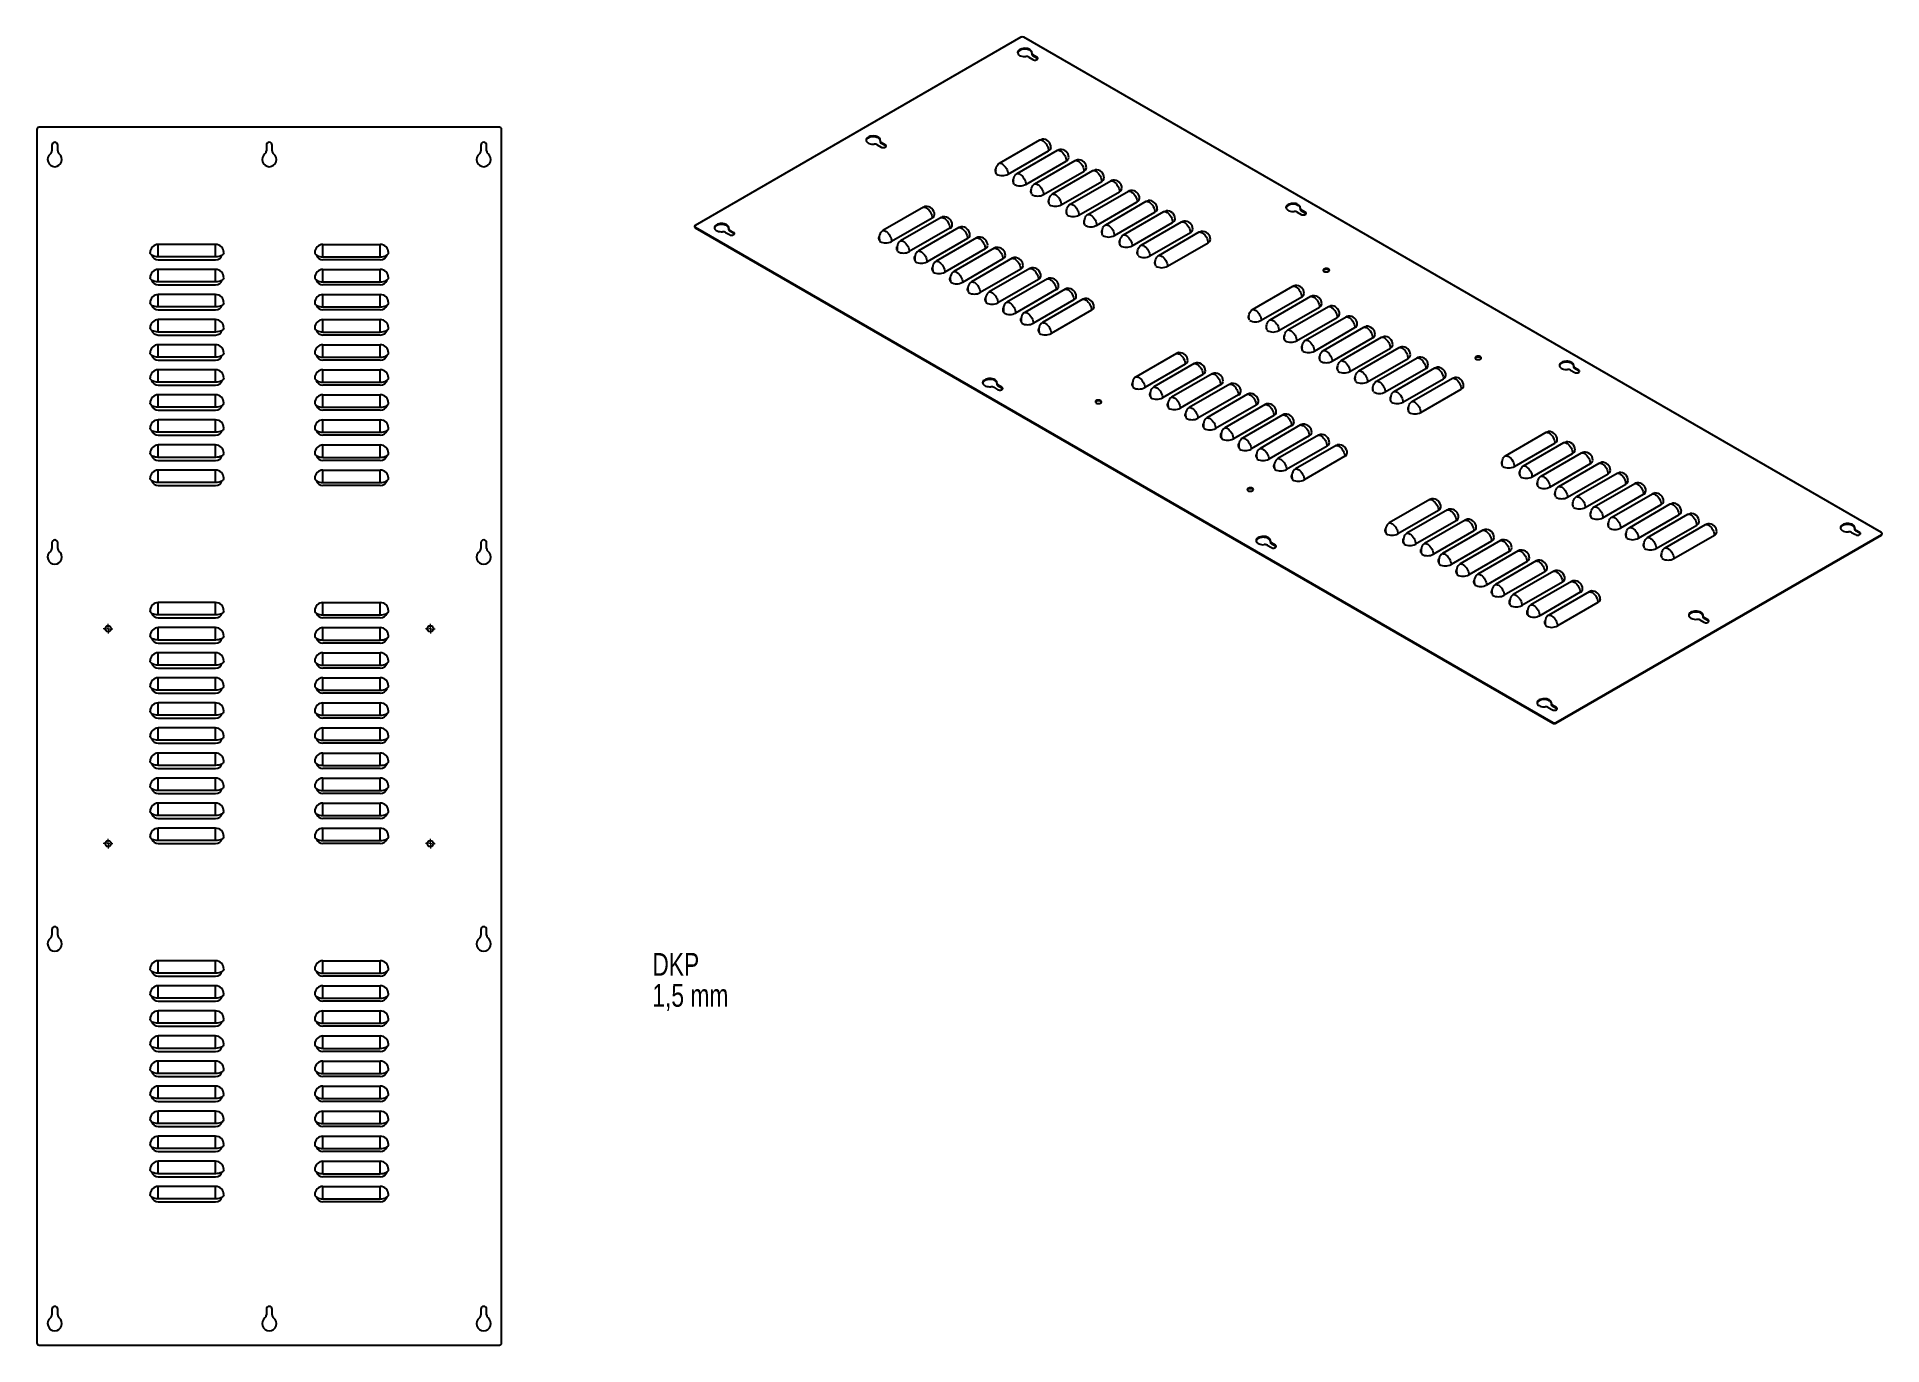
# Model space of a CAD drawing. Header units: millimetres. Extents: x -826 to 1751, y -781 to 1045.
import ezdxf

# ---------------------------------------------------------------- set-up
doc = ezdxf.new("R2010")
doc.units = ezdxf.units.MM
doc.styles.add('SLDTEXTSTYLE0', font='TXT', dxfattribs={"width": 0.75})

# ---------------------------------------------------------------- blocks, each defined once
blk = doc.blocks.new('SW_NOTE_0')
at = {"color": 0, "linetype": 'Continuous', "lineweight": 0, "char_height": 31.75, "attachment_point": 1, "style": 'SLDTEXTSTYLE0'}
for s, insert in [('DKP', (0, 40.9)), ('1,5 mm', (0, -2.4))]:
    blk.add_mtext(s, dxfattribs=dict(at, insert=insert))
blk = doc.blocks.new('SW_CENTERMARKSYMBOL_0')
at = {"color": 0, "linetype": 'Continuous', "lineweight": 18}
for p, q in [((-5, 0), (-6.75, 0)), ((0, 0), (-2.5, 0)), ((0, 5), (0, 6.75)), ((0, 0), (0, 2.5)), ((0, 0), (0, -2.5)), ((0, 0), (2.5, 0)), ((5, 0), (6.75, 0)), ((0, -5), (0, -6.75))]:
    blk.add_line(p, q, dxfattribs=at)
blk = doc.blocks.new('SW_CENTERMARKSYMBOL_1')
at = {"color": 0, "linetype": 'Continuous', "lineweight": 18}
for p, q in [((-5, 0), (-6.75, 0)), ((0, 0), (-2.5, 0)), ((0, 5), (0, 6.75)), ((0, 0), (0, 2.5)), ((0, 0), (0, -2.5)), ((0, 0), (2.5, 0)), ((5, 0), (6.75, 0)), ((0, -5), (0, -6.75))]:
    blk.add_line(p, q, dxfattribs=at)
blk = doc.blocks.new('SW_CENTERMARKSYMBOL_2')
at = {"color": 0, "linetype": 'Continuous', "lineweight": 18}
for p, q in [((-5, 0), (-6.75, 0)), ((0, 0), (-2.5, 0)), ((0, 5), (0, 6.75)), ((0, 0), (0, 2.5)), ((0, 0), (0, -2.5)), ((0, 0), (2.5, 0)), ((5, 0), (6.75, 0)), ((0, -5), (0, -6.75))]:
    blk.add_line(p, q, dxfattribs=at)
blk = doc.blocks.new('SW_CENTERMARKSYMBOL_3')
at = {"color": 0, "linetype": 'Continuous', "lineweight": 18}
for p, q in [((-5, 0), (-6.75, 0)), ((0, 0), (-2.5, 0)), ((0, 5), (0, 6.75)), ((0, 0), (0, 2.5)), ((0, 0), (0, -2.5)), ((0, 0), (2.5, 0)), ((5, 0), (6.75, 0)), ((0, -5), (0, -6.75))]:
    blk.add_line(p, q, dxfattribs=at)

msp = doc.modelspace()

# ---------------------------------------------------------------- linework, layer by layer
at = {"color": 7, "linetype": 'Continuous', "lineweight": 25}
for p, q in [((548.3, 1044.3), (93.6, 781.8)), ((1750.4, 352.8), (552.5, 1044.3)), ((559.6, 1016.5), (565.2, 1013.3)), ((563.8, 1021.9), (563.8, 1020.6)), ((570.9, 1016.5), (565.2, 1019.8)), ((565.2, 1019.8), (565.2, 1018.6)), ((570.9, 1015.3), (565.2, 1018.6)), ((570.9, 1015.3), (570.9, 1016.5)), ((-825.7, 915.7), (-825.7, -778.3)), ((-179.7, 918.7), (-822.7, 918.7)), ((-176.7, -778.3), (-176.7, 915.7)), ((-804.7, 893.7), (-804.7, 885.7)), ((-796.7, 885.7), (-796.7, 893.7)), ((-505.2, 893.7), (-505.2, 885.7)), ((-497.2, 885.7), (-497.2, 893.7)), ((-205.7, 893.7), (-205.7, 885.7)), ((-197.7, 885.7), (-197.7, 893.7)), ((347.8, 894.3), (353.5, 891)), ((352, 899.6), (352, 898.4)), ((359.1, 894.3), (353.5, 897.6)), ((353.5, 897.6), (353.5, 896.3)), ((359.1, 893.1), (353.5, 896.3)), ((359.1, 893.1), (359.1, 894.3)), ((518.4, 868.4), (575, 901.1)), ((530.6, 853.3), (587.2, 885.9)), ((543.1, 854.2), (599.7, 886.8)), ((555.3, 839), (611.9, 871.6)), ((567.9, 839.9), (624.5, 872.5)), ((580.1, 824.7), (636.7, 857.3)), ((592.6, 825.6), (649.2, 858.2)), ((604.8, 810.4), (661.4, 843.1)), ((617.4, 811.3), (674, 843.9)), ((629.6, 796.1), (686.2, 828.8)), ((642.1, 797), (698.7, 829.7)), ((412.3, 807.2), (355.8, 774.6)), ((654.3, 781.8), (710.9, 814.5)), ((666.9, 782.7), (723.5, 815.4)), ((679.1, 767.5), (735.7, 800.2)), ((691.6, 768.4), (748.2, 801.1)), ((934.4, 800.2), (940, 796.9)), ((938.5, 805.5), (938.5, 804.3)), ((945.7, 800.2), (940, 803.5)), ((940, 803.5), (940, 802.2)), ((945.7, 799), (940, 802.2)), ((945.7, 799), (945.7, 800.2)), ((92.7, 780.6), (92.7, 779.4)), ((93.6, 779.4), (1291.4, 87.9)), ((93.6, 779.4), (93.6, 778.2)), ((93.6, 778.2), (1291.4, 86.7)), ((140.2, 777.3), (140.2, 776.1)), ((147.3, 772), (141.7, 775.3)), ((141.7, 775.3), (141.7, 774.1)), ((147.3, 770.8), (141.7, 774.1)), ((424.5, 792), (368, 759.4)), ((437.1, 792.9), (380.5, 760.3)), ((449.3, 777.7), (392.7, 745.1)), ((461.8, 778.6), (405.3, 746)), ((703.8, 753.3), (760.4, 785.9)), ((716.4, 754.1), (773, 786.8)), ((-576.2, 755.2), (-656.2, 755.2)), ((-656.2, 737.9), (-656.2, 755.2)), ((-576.2, 737.9), (-576.2, 755.2)), ((-426.2, 737.9), (-426.2, 755.2)), ((-426.2, 755.2), (-346.2, 755.2)), ((-346.2, 737.9), (-346.2, 755.2)), ((136, 772), (141.7, 768.8)), ((147.3, 770.8), (147.3, 772)), ((474, 763.5), (417.5, 730.8)), ((486.6, 764.3), (430, 731.7)), ((498.8, 749.2), (442.2, 716.5)), ((511.3, 750.1), (454.8, 717.4)), ((728.6, 739), (785.2, 771.6)), ((741.1, 739.9), (797.7, 772.5)), ((753.3, 724.7), (809.9, 757.3)), ((-576.2, 737.9), (-656.2, 737.9)), ((-656.2, 733.7), (-576.2, 733.7)), ((-426.2, 737.9), (-346.2, 737.9)), ((-346.2, 733.7), (-426.2, 733.7)), ((523.5, 734.9), (467, 702.2)), ((536.1, 735.8), (479.5, 703.1)), ((-656.2, 702.9), (-656.2, 720.2)), ((-576.2, 720.2), (-656.2, 720.2)), ((-576.2, 702.9), (-656.2, 702.9)), ((-656.2, 698.7), (-576.2, 698.7)), ((-576.2, 702.9), (-576.2, 720.2)), ((-426.2, 702.9), (-426.2, 720.2)), ((-426.2, 720.2), (-346.2, 720.2)), ((-426.2, 702.9), (-346.2, 702.9)), ((-346.2, 698.7), (-426.2, 698.7)), ((-346.2, 702.9), (-346.2, 720.2)), ((548.3, 720.6), (491.7, 687.9)), ((560.8, 721.5), (504.3, 688.8)), ((573, 706.3), (516.5, 673.7)), ((585.6, 707.2), (529, 674.5)), ((872, 664.3), (928.5, 697)), ((-656.2, 667.9), (-656.2, 685.2)), ((-576.2, 685.2), (-656.2, 685.2)), ((-576.2, 667.9), (-576.2, 685.2)), ((-426.2, 667.9), (-426.2, 685.2)), ((-426.2, 685.2), (-346.2, 685.2)), ((-346.2, 667.9), (-346.2, 685.2)), ((597.8, 692), (541.2, 659.4)), ((610.3, 692.9), (553.8, 660.3)), ((622.5, 677.7), (566, 645.1)), ((635.1, 678.6), (578.5, 646)), ((884.2, 649.2), (940.7, 681.8)), ((896.7, 650.1), (953.3, 682.7)), ((-576.2, 667.9), (-656.2, 667.9)), ((-656.2, 663.7), (-576.2, 663.7)), ((-656.2, 632.9), (-656.2, 650.2)), ((-576.2, 650.2), (-656.2, 650.2)), ((-576.2, 632.9), (-576.2, 650.2)), ((-426.2, 667.9), (-346.2, 667.9)), ((-346.2, 663.7), (-426.2, 663.7)), ((-426.2, 632.9), (-426.2, 650.2)), ((-426.2, 650.2), (-346.2, 650.2)), ((-346.2, 632.9), (-346.2, 650.2)), ((647.3, 663.5), (590.7, 630.8)), ((908.9, 634.9), (965.5, 667.5)), ((921.5, 635.8), (978, 668.4)), ((933.6, 620.6), (990.2, 653.2)), ((946.2, 621.5), (1002.8, 654.1)), ((-576.2, 632.9), (-656.2, 632.9)), ((-656.2, 628.7), (-576.2, 628.7)), ((-426.2, 632.9), (-346.2, 632.9)), ((-346.2, 628.7), (-426.2, 628.7)), ((958.4, 606.3), (1015, 639)), ((970.9, 607.2), (1027.5, 639.8)), ((983.1, 592), (1039.7, 624.7)), ((995.7, 592.9), (1052.3, 625.6)), ((-656.2, 597.9), (-656.2, 615.2)), ((-576.2, 615.2), (-656.2, 615.2)), ((-576.2, 597.9), (-656.2, 597.9)), ((-656.2, 593.7), (-576.2, 593.7)), ((-576.2, 597.9), (-576.2, 615.2)), ((-426.2, 597.9), (-426.2, 615.2)), ((-426.2, 615.2), (-346.2, 615.2)), ((-426.2, 597.9), (-346.2, 597.9)), ((-346.2, 593.7), (-426.2, 593.7)), ((-346.2, 597.9), (-346.2, 615.2)), ((765.9, 603.1), (709.3, 570.5)), ((1007.9, 577.7), (1064.5, 610.4)), ((1020.4, 578.6), (1077, 611.3)), ((1032.6, 563.4), (1089.2, 596.1)), ((1045.2, 564.3), (1101.8, 597)), ((-576.2, 580.2), (-656.2, 580.2)), ((-656.2, 562.9), (-656.2, 580.2)), ((-576.2, 562.9), (-576.2, 580.2)), ((-426.2, 562.9), (-426.2, 580.2)), ((-426.2, 580.2), (-346.2, 580.2)), ((-346.2, 562.9), (-346.2, 580.2)), ((778.1, 587.9), (721.5, 555.3)), ((790.6, 588.8), (734.1, 556.2)), ((802.8, 573.6), (746.3, 541)), ((815.4, 574.5), (758.8, 541.9)), ((1057.4, 549.2), (1114, 581.8)), ((1069.9, 550), (1126.5, 582.7)), ((1082.1, 534.9), (1138.7, 567.5)), ((1094.7, 535.8), (1151.3, 568.4)), ((1316.2, 579.8), (1321.9, 576.5)), ((1320.4, 585.1), (1320.4, 583.9)), ((1327.5, 579.8), (1321.9, 583)), ((1321.9, 583), (1321.9, 581.8)), ((1327.5, 578.5), (1321.9, 581.8)), ((1327.5, 578.5), (1327.5, 579.8)), ((-576.2, 562.9), (-656.2, 562.9)), ((-656.2, 558.7), (-576.2, 558.7)), ((-576.2, 545.2), (-656.2, 545.2)), ((-656.2, 527.9), (-656.2, 545.2)), ((-576.2, 527.9), (-576.2, 545.2)), ((-426.2, 562.9), (-346.2, 562.9)), ((-346.2, 558.7), (-426.2, 558.7)), ((-426.2, 527.9), (-426.2, 545.2)), ((-426.2, 545.2), (-346.2, 545.2)), ((-346.2, 527.9), (-346.2, 545.2)), ((510.8, 555.7), (516.5, 552.4)), ((515, 561), (515, 559.8)), ((522.1, 555.7), (516.5, 559)), ((516.5, 559), (516.5, 557.7)), ((522.1, 554.5), (516.5, 557.7)), ((522.1, 554.5), (522.1, 555.7)), ((827.6, 559.4), (771, 526.7)), ((840.1, 560.2), (783.6, 527.6)), ((852.3, 545.1), (795.8, 512.4)), ((864.9, 546), (808.3, 513.3)), ((1106.9, 520.6), (1163.5, 553.2)), ((-576.2, 527.9), (-656.2, 527.9)), ((-656.2, 523.7), (-576.2, 523.7)), ((-426.2, 527.9), (-346.2, 527.9)), ((-346.2, 523.7), (-426.2, 523.7)), ((877.1, 530.8), (820.5, 498.1)), ((889.6, 531.7), (833.1, 499)), ((901.8, 516.5), (845.3, 483.8)), ((914.4, 517.4), (857.8, 484.7)), ((-576.2, 510.2), (-656.2, 510.2)), ((-656.2, 492.9), (-656.2, 510.2)), ((-576.2, 492.9), (-656.2, 492.9)), ((-576.2, 492.9), (-576.2, 510.2)), ((-426.2, 492.9), (-426.2, 510.2)), ((-426.2, 510.2), (-346.2, 510.2)), ((-426.2, 492.9), (-346.2, 492.9)), ((-346.2, 492.9), (-346.2, 510.2)), ((926.6, 502.2), (870, 469.6)), ((939.1, 503.1), (882.6, 470.4)), ((1225.5, 460.2), (1282.1, 492.9)), ((-656.2, 488.7), (-576.2, 488.7)), ((-576.2, 475.2), (-656.2, 475.2)), ((-656.2, 457.9), (-656.2, 475.2)), ((-576.2, 457.9), (-576.2, 475.2)), ((-346.2, 488.7), (-426.2, 488.7)), ((-426.2, 457.9), (-426.2, 475.2)), ((-426.2, 475.2), (-346.2, 475.2)), ((-346.2, 457.9), (-346.2, 475.2)), ((951.3, 487.9), (894.8, 455.3)), ((963.9, 488.8), (907.3, 456.2)), ((976.1, 473.6), (919.5, 441)), ((988.6, 474.5), (932.1, 441.9)), ((1237.7, 445.1), (1294.3, 477.7)), ((1250.3, 445.9), (1306.8, 478.6)), ((1275, 431.7), (1331.6, 464.3)), ((-576.2, 457.9), (-656.2, 457.9)), ((-656.2, 453.7), (-576.2, 453.7)), ((-576.2, 440.2), (-656.2, 440.2)), ((-656.2, 422.9), (-656.2, 440.2)), ((-576.2, 422.9), (-576.2, 440.2)), ((-426.2, 457.9), (-346.2, 457.9)), ((-346.2, 453.7), (-426.2, 453.7)), ((-426.2, 422.9), (-426.2, 440.2)), ((-426.2, 440.2), (-346.2, 440.2)), ((-346.2, 422.9), (-346.2, 440.2)), ((1000.8, 459.4), (944.3, 426.7)), ((1262.5, 430.8), (1319, 463.4)), ((1287.2, 416.5), (1343.8, 449.1)), ((1299.8, 417.4), (1356.3, 450)), ((-576.2, 422.9), (-656.2, 422.9)), ((-656.2, 418.7), (-576.2, 418.7)), ((-426.2, 422.9), (-346.2, 422.9)), ((-346.2, 418.7), (-426.2, 418.7)), ((1312, 402.2), (1368.5, 434.9)), ((1324.5, 403.1), (1381.1, 435.7)), ((1336.7, 387.9), (1393.3, 420.6)), ((1349.3, 388.8), (1405.8, 421.5)), ((1119.4, 399), (1062.9, 366.3)), ((1361.4, 373.6), (1418, 406.3)), ((1374, 374.5), (1430.6, 407.2)), ((1386.2, 359.3), (1442.8, 392)), ((1398.7, 360.2), (1455.3, 392.9)), ((1131.6, 383.8), (1075.1, 351.2)), ((1144.2, 384.7), (1087.6, 352.1)), ((1156.4, 369.5), (1099.8, 336.9)), ((1168.9, 370.4), (1112.4, 337.8)), ((1410.9, 345.1), (1467.5, 377.7)), ((1423.5, 345.9), (1480.1, 378.6)), ((1435.7, 330.8), (1492.3, 363.4)), ((1448.2, 331.7), (1504.8, 364.3)), ((-804.7, 338.7), (-804.7, 330.7)), ((-796.7, 330.7), (-796.7, 338.7)), ((-205.7, 338.7), (-205.7, 330.7)), ((-197.7, 330.7), (-197.7, 338.7)), ((892.6, 335.3), (898.3, 332)), ((896.8, 340.6), (896.8, 339.3)), ((904, 335.3), (898.3, 338.5)), ((898.3, 338.5), (898.3, 337.3)), ((904, 334), (898.3, 337.3)), ((904, 334), (904, 335.3)), ((1181.1, 355.3), (1124.6, 322.6)), ((1193.7, 356.1), (1137.1, 323.5)), ((1205.9, 341), (1149.3, 308.3)), ((1218.4, 341.9), (1161.9, 309.2)), ((1295.7, 87.9), (1750.4, 350.4)), ((1295.7, 86.7), (1750.4, 349.1)), ((1460.4, 316.5), (1517, 349.1)), ((1708.6, 353.2), (1714.3, 350)), ((1712.8, 358.5), (1712.8, 357.3)), ((1720, 353.2), (1714.3, 356.5)), ((1714.3, 356.5), (1714.3, 355.3)), ((1720, 352), (1714.3, 355.3)), ((1720, 352), (1720, 353.2)), ((1750.4, 349.1), (1750.4, 350.4)), ((1751.2, 350.4), (1751.2, 351.6)), ((1230.6, 326.7), (1174.1, 294)), ((1243.2, 327.6), (1186.6, 294.9)), ((1255.4, 312.4), (1198.8, 279.7)), ((1267.9, 313.3), (1211.4, 280.6)), ((1280.1, 298.1), (1223.6, 265.5)), ((1292.7, 299), (1236.1, 266.3)), ((1304.9, 283.8), (1248.3, 251.2)), ((1317.4, 284.7), (1260.9, 252.1)), ((1329.6, 269.5), (1273.1, 236.9)), ((1342.2, 270.4), (1285.6, 237.8)), ((-656.2, 237.9), (-656.2, 255.2)), ((-576.2, 255.2), (-656.2, 255.2)), ((-576.2, 237.9), (-656.2, 237.9)), ((-656.2, 233.7), (-576.2, 233.7)), ((-576.2, 237.9), (-576.2, 255.2)), ((-426.2, 237.9), (-426.2, 255.2)), ((-426.2, 255.2), (-346.2, 255.2)), ((-426.2, 237.9), (-346.2, 237.9)), ((-346.2, 233.7), (-426.2, 233.7)), ((-346.2, 237.9), (-346.2, 255.2)), ((1354.4, 255.2), (1297.8, 222.6)), ((1501.1, 236.3), (1501.1, 235)), ((1508.2, 231), (1502.5, 234.2)), ((1502.5, 234.2), (1502.5, 233)), ((1508.2, 229.7), (1502.5, 233)), ((-576.2, 220.2), (-656.2, 220.2)), ((-656.2, 202.9), (-656.2, 220.2)), ((-576.2, 202.9), (-576.2, 220.2)), ((-426.2, 202.9), (-426.2, 220.2)), ((-426.2, 220.2), (-346.2, 220.2)), ((-346.2, 202.9), (-346.2, 220.2)), ((1496.9, 231), (1502.5, 227.7)), ((1508.2, 229.7), (1508.2, 231)), ((-576.2, 202.9), (-656.2, 202.9)), ((-656.2, 198.7), (-576.2, 198.7)), ((-576.2, 185.2), (-656.2, 185.2)), ((-656.2, 167.9), (-656.2, 185.2)), ((-576.2, 167.9), (-576.2, 185.2)), ((-426.2, 202.9), (-346.2, 202.9)), ((-346.2, 198.7), (-426.2, 198.7)), ((-426.2, 167.9), (-426.2, 185.2)), ((-426.2, 185.2), (-346.2, 185.2)), ((-346.2, 167.9), (-346.2, 185.2)), ((-576.2, 167.9), (-656.2, 167.9)), ((-656.2, 163.7), (-576.2, 163.7)), ((-426.2, 167.9), (-346.2, 167.9)), ((-346.2, 163.7), (-426.2, 163.7)), ((-576.2, 150.2), (-656.2, 150.2)), ((-656.2, 132.9), (-656.2, 150.2)), ((-576.2, 132.9), (-656.2, 132.9)), ((-576.2, 132.9), (-576.2, 150.2)), ((-426.2, 132.9), (-426.2, 150.2)), ((-426.2, 150.2), (-346.2, 150.2)), ((-426.2, 132.9), (-346.2, 132.9)), ((-346.2, 132.9), (-346.2, 150.2)), ((-656.2, 128.7), (-576.2, 128.7)), ((-576.2, 115.2), (-656.2, 115.2)), ((-656.2, 97.9), (-656.2, 115.2)), ((-576.2, 97.9), (-576.2, 115.2)), ((-346.2, 128.7), (-426.2, 128.7)), ((-426.2, 97.9), (-426.2, 115.2)), ((-426.2, 115.2), (-346.2, 115.2)), ((-346.2, 97.9), (-346.2, 115.2)), ((1285.1, 108.7), (1290.7, 105.4)), ((1289.3, 114), (1289.3, 112.8)), ((1296.4, 108.7), (1290.7, 112)), ((1290.7, 112), (1290.7, 110.7)), ((1296.4, 107.5), (1290.7, 110.7)), ((1296.4, 107.5), (1296.4, 108.7)), ((-576.2, 97.9), (-656.2, 97.9)), ((-656.2, 93.7), (-576.2, 93.7)), ((-656.2, 62.9), (-656.2, 80.2)), ((-576.2, 80.2), (-656.2, 80.2)), ((-576.2, 62.9), (-576.2, 80.2)), ((-426.2, 97.9), (-346.2, 97.9)), ((-346.2, 93.7), (-426.2, 93.7)), ((-426.2, 62.9), (-426.2, 80.2)), ((-426.2, 80.2), (-346.2, 80.2)), ((-346.2, 62.9), (-346.2, 80.2)), ((1291.4, 86.7), (1291.4, 87.9)), ((1295.7, 87.9), (1295.7, 86.7)), ((-576.2, 62.9), (-656.2, 62.9)), ((-656.2, 58.7), (-576.2, 58.7)), ((-426.2, 62.9), (-346.2, 62.9)), ((-346.2, 58.7), (-426.2, 58.7)), ((-656.2, 27.9), (-656.2, 45.2)), ((-576.2, 45.2), (-656.2, 45.2)), ((-576.2, 27.9), (-656.2, 27.9)), ((-576.2, 27.9), (-576.2, 45.2)), ((-426.2, 27.9), (-426.2, 45.2)), ((-426.2, 45.2), (-346.2, 45.2)), ((-426.2, 27.9), (-346.2, 27.9)), ((-346.2, 27.9), (-346.2, 45.2)), ((-656.2, 23.7), (-576.2, 23.7)), ((-656.2, -7.1), (-656.2, 10.2)), ((-576.2, 10.2), (-656.2, 10.2)), ((-576.2, -7.1), (-576.2, 10.2)), ((-346.2, 23.7), (-426.2, 23.7)), ((-426.2, -7.1), (-426.2, 10.2)), ((-426.2, 10.2), (-346.2, 10.2)), ((-346.2, -7.1), (-346.2, 10.2)), ((-576.2, -7.1), (-656.2, -7.1)), ((-656.2, -11.3), (-576.2, -11.3)), ((-656.2, -42.1), (-656.2, -24.8)), ((-576.2, -24.8), (-656.2, -24.8)), ((-576.2, -42.1), (-576.2, -24.8)), ((-426.2, -7.1), (-346.2, -7.1)), ((-346.2, -11.3), (-426.2, -11.3)), ((-426.2, -42.1), (-426.2, -24.8)), ((-426.2, -24.8), (-346.2, -24.8)), ((-346.2, -42.1), (-346.2, -24.8)), ((-576.2, -42.1), (-656.2, -42.1)), ((-656.2, -46.3), (-576.2, -46.3)), ((-426.2, -42.1), (-346.2, -42.1)), ((-346.2, -46.3), (-426.2, -46.3)), ((-656.2, -77.1), (-656.2, -59.8)), ((-576.2, -59.8), (-656.2, -59.8)), ((-576.2, -77.1), (-656.2, -77.1)), ((-576.2, -77.1), (-576.2, -59.8)), ((-426.2, -77.1), (-426.2, -59.8)), ((-426.2, -59.8), (-346.2, -59.8)), ((-426.2, -77.1), (-346.2, -77.1)), ((-346.2, -77.1), (-346.2, -59.8)), ((-656.2, -81.3), (-576.2, -81.3)), ((-346.2, -81.3), (-426.2, -81.3)), ((-804.7, -201.3), (-804.7, -209.3)), ((-796.7, -209.3), (-796.7, -201.3)), ((-205.7, -201.3), (-205.7, -209.3)), ((-197.7, -209.3), (-197.7, -201.3)), ((-656.2, -262.1), (-656.2, -244.8)), ((-576.2, -244.8), (-656.2, -244.8)), ((-576.2, -262.1), (-576.2, -244.8)), ((-426.2, -262.1), (-426.2, -244.8)), ((-426.2, -244.8), (-346.2, -244.8)), ((-346.2, -262.1), (-346.2, -244.8)), ((-576.2, -262.1), (-656.2, -262.1)), ((-656.2, -266.3), (-576.2, -266.3)), ((-656.2, -297.1), (-656.2, -279.8)), ((-576.2, -279.8), (-656.2, -279.8)), ((-576.2, -297.1), (-576.2, -279.8)), ((-426.2, -262.1), (-346.2, -262.1)), ((-346.2, -266.3), (-426.2, -266.3)), ((-426.2, -297.1), (-426.2, -279.8)), ((-426.2, -279.8), (-346.2, -279.8)), ((-346.2, -297.1), (-346.2, -279.8)), ((-576.2, -297.1), (-656.2, -297.1)), ((-656.2, -301.3), (-576.2, -301.3)), ((-426.2, -297.1), (-346.2, -297.1)), ((-346.2, -301.3), (-426.2, -301.3)), ((-656.2, -332.1), (-656.2, -314.8)), ((-576.2, -314.8), (-656.2, -314.8)), ((-576.2, -332.1), (-656.2, -332.1)), ((-576.2, -332.1), (-576.2, -314.8)), ((-426.2, -332.1), (-426.2, -314.8)), ((-426.2, -314.8), (-346.2, -314.8)), ((-426.2, -332.1), (-346.2, -332.1)), ((-346.2, -332.1), (-346.2, -314.8)), ((-656.2, -336.3), (-576.2, -336.3)), ((-656.2, -367.1), (-656.2, -349.8)), ((-576.2, -349.8), (-656.2, -349.8)), ((-576.2, -367.1), (-576.2, -349.8)), ((-346.2, -336.3), (-426.2, -336.3)), ((-426.2, -367.1), (-426.2, -349.8)), ((-426.2, -349.8), (-346.2, -349.8)), ((-346.2, -367.1), (-346.2, -349.8)), ((-576.2, -367.1), (-656.2, -367.1)), ((-656.2, -371.3), (-576.2, -371.3)), ((-656.2, -402.1), (-656.2, -384.8)), ((-576.2, -384.8), (-656.2, -384.8)), ((-576.2, -402.1), (-576.2, -384.8)), ((-426.2, -367.1), (-346.2, -367.1)), ((-346.2, -371.3), (-426.2, -371.3)), ((-426.2, -402.1), (-426.2, -384.8)), ((-426.2, -384.8), (-346.2, -384.8)), ((-346.2, -402.1), (-346.2, -384.8)), ((-576.2, -402.1), (-656.2, -402.1)), ((-656.2, -406.3), (-576.2, -406.3)), ((-426.2, -402.1), (-346.2, -402.1)), ((-346.2, -406.3), (-426.2, -406.3)), ((-576.2, -419.8), (-656.2, -419.8)), ((-656.2, -437.1), (-656.2, -419.8)), ((-576.2, -437.1), (-656.2, -437.1)), ((-576.2, -437.1), (-576.2, -419.8)), ((-426.2, -437.1), (-426.2, -419.8)), ((-426.2, -419.8), (-346.2, -419.8)), ((-426.2, -437.1), (-346.2, -437.1)), ((-346.2, -437.1), (-346.2, -419.8)), ((-656.2, -441.3), (-576.2, -441.3)), ((-576.2, -454.8), (-656.2, -454.8)), ((-656.2, -472.1), (-656.2, -454.8)), ((-576.2, -472.1), (-576.2, -454.8)), ((-346.2, -441.3), (-426.2, -441.3)), ((-426.2, -472.1), (-426.2, -454.8)), ((-426.2, -454.8), (-346.2, -454.8)), ((-346.2, -472.1), (-346.2, -454.8)), ((-576.2, -472.1), (-656.2, -472.1)), ((-656.2, -476.3), (-576.2, -476.3)), ((-426.2, -472.1), (-346.2, -472.1)), ((-346.2, -476.3), (-426.2, -476.3)), ((-576.2, -489.8), (-656.2, -489.8)), ((-656.2, -507.1), (-656.2, -489.8)), ((-576.2, -507.1), (-656.2, -507.1)), ((-656.2, -511.3), (-576.2, -511.3)), ((-576.2, -507.1), (-576.2, -489.8)), ((-426.2, -507.1), (-426.2, -489.8)), ((-426.2, -489.8), (-346.2, -489.8)), ((-426.2, -507.1), (-346.2, -507.1)), ((-346.2, -511.3), (-426.2, -511.3)), ((-346.2, -507.1), (-346.2, -489.8)), ((-576.2, -524.8), (-656.2, -524.8)), ((-656.2, -542.1), (-656.2, -524.8)), ((-576.2, -542.1), (-576.2, -524.8)), ((-426.2, -542.1), (-426.2, -524.8)), ((-426.2, -524.8), (-346.2, -524.8)), ((-346.2, -542.1), (-346.2, -524.8)), ((-576.2, -542.1), (-656.2, -542.1)), ((-656.2, -546.3), (-576.2, -546.3)), ((-576.2, -559.8), (-656.2, -559.8)), ((-656.2, -577.1), (-656.2, -559.8)), ((-576.2, -577.1), (-576.2, -559.8)), ((-426.2, -542.1), (-346.2, -542.1)), ((-346.2, -546.3), (-426.2, -546.3)), ((-426.2, -577.1), (-426.2, -559.8)), ((-426.2, -559.8), (-346.2, -559.8)), ((-346.2, -577.1), (-346.2, -559.8)), ((-576.2, -577.1), (-656.2, -577.1)), ((-656.2, -581.3), (-576.2, -581.3)), ((-426.2, -577.1), (-346.2, -577.1)), ((-346.2, -581.3), (-426.2, -581.3)), ((-804.7, -731.3), (-804.7, -739.3)), ((-796.7, -739.3), (-796.7, -731.3)), ((-505.2, -731.3), (-505.2, -739.3)), ((-497.2, -739.3), (-497.2, -731.3)), ((-205.7, -731.3), (-205.7, -739.3)), ((-197.7, -739.3), (-197.7, -731.3)), ((-822.7, -781.3), (-179.7, -781.3))]:
    msp.add_line(p, q, dxfattribs=at)
at = {"color": 7, "linetype": 'Continuous', "lineweight": 25, "flags": 128}
for points in [[(563.8, 1022.3), (563.9, 1023.4), (563.6, 1024.5), (563, 1025.5), (562, 1026.5), (560.8, 1027.3), (559.2, 1028), (557.5, 1028.5), (555.7, 1028.8), (553.8, 1028.9), (551.9, 1028.7), (550, 1028.4), (548.3, 1027.9), (546.9, 1027.2), (545.6, 1026.3), (544.7, 1025.3), (544.1, 1024.3), (543.9, 1023.2), (544.1, 1022.1), (544.6, 1021), (545.5, 1020), (546.6, 1019.1), (548.1, 1018.4), (549.7, 1017.8), (551.5, 1017.5), (553.4, 1017.3), (555.3, 1017.4)], [(563.9, 1022.5), (563.6, 1023.2), (563, 1024.3), (562, 1025.2), (560.8, 1026.1), (559.2, 1026.7), (557.5, 1027.2), (555.7, 1027.5), (553.8, 1027.6), (551.9, 1027.5), (550, 1027.2), (548.3, 1026.6), (546.9, 1025.9), (545.6, 1025.1), (544.7, 1024.1), (544.1, 1023.1), (544, 1022.5)], [(565.2, 1013.3), (566.3, 1012.9), (567.4, 1012.6), (568.7, 1012.6), (569.9, 1012.9), (570.9, 1013.3), (571.6, 1013.9), (572, 1014.6), (572, 1015.3), (571.6, 1016), (570.9, 1016.5)], [(571.9, 1014.3), (571.6, 1014.7), (570.9, 1015.3)], [(352.1, 900), (352.1, 901.1), (351.9, 902.2), (351.2, 903.3), (350.3, 904.2), (349, 905), (347.5, 905.7), (345.7, 906.2), (343.9, 906.5), (342, 906.6), (340.1, 906.5), (338.2, 906.1), (336.6, 905.6), (335.1, 904.9), (333.9, 904.1), (332.9, 903.1), (332.4, 902), (332.2, 900.9), (332.3, 899.8), (332.8, 898.7), (333.7, 897.8), (334.8, 896.9), (336.3, 896.1), (337.9, 895.6), (339.8, 895.2), (341.7, 895.1), (343.6, 895.1)], [(352.1, 900.2), (351.9, 901), (351.2, 902), (350.3, 903), (349, 903.8), (347.5, 904.5), (345.7, 905), (343.9, 905.3), (342, 905.4), (340.1, 905.2), (338.2, 904.9), (336.6, 904.4), (335.1, 903.7), (333.9, 902.8), (332.9, 901.9), (332.4, 900.8), (332.2, 900.2)], [(575, 901.1), (576.6, 901.8), (578, 902.1)], [(353.5, 891), (354.5, 890.6), (355.7, 890.4), (356.9, 890.4), (358.1, 890.6), (359.1, 891), (359.9, 891.6), (360.2, 892.3), (360.2, 893), (359.9, 893.7), (359.1, 894.3)], [(360.2, 892), (359.9, 892.5), (359.1, 893.1)], [(575, 901.1), (576.4, 901), (577.9, 900.6), (579.4, 899.8), (581, 898.6), (582.4, 897.2), (583.8, 895.5), (584.9, 893.7), (585.9, 891.7), (586.6, 889.7), (587, 887.8), (587.2, 885.9)], [(599.7, 886.8), (601.4, 887.5), (602.8, 887.8)], [(599.7, 886.8), (601.1, 886.7), (602.6, 886.3), (604.2, 885.5), (605.7, 884.3), (607.2, 882.9), (608.5, 881.3), (609.7, 879.4), (610.6, 877.5), (611.3, 875.5), (611.8, 873.5), (611.9, 871.6)], [(514.3, 853.3), (513.7, 855.4), (513.4, 857.6), (513.4, 859.9), (513.8, 862.1), (514.6, 864.1), (515.6, 865.8), (516.9, 867.3), (518.4, 868.4)], [(518.4, 868.4), (519.8, 868.4), (521.3, 867.9), (522.9, 867.1), (524.4, 866), (525.8, 864.6), (527.2, 862.9), (528.4, 861), (529.3, 859.1), (530, 857.1), (530.5, 855.1), (530.6, 853.3)], [(539.1, 839), (538.4, 841.1), (538.1, 843.3), (538.2, 845.6), (538.6, 847.8), (539.3, 849.8), (540.3, 851.6), (541.6, 853), (543.1, 854.2)], [(543.1, 854.2), (544.6, 854.1), (546.1, 853.6), (547.6, 852.8), (549.1, 851.7), (550.6, 850.3), (551.9, 848.6), (553.1, 846.8), (554.1, 844.8), (554.8, 842.8), (555.2, 840.8), (555.3, 839)], [(624.5, 872.5), (626.1, 873.2), (627.5, 873.5)], [(624.5, 872.5), (625.9, 872.5), (627.4, 872), (628.9, 871.2), (630.4, 870.1), (631.9, 868.6), (633.2, 867), (634.4, 865.1), (635.4, 863.2), (636.1, 861.2), (636.5, 859.2), (636.7, 857.3)], [(649.2, 858.2), (650.9, 859), (652.3, 859.2)], [(649.2, 858.2), (650.6, 858.2), (652.1, 857.7), (653.7, 856.9), (655.2, 855.8), (656.7, 854.3), (658, 852.7), (659.2, 850.8), (660.1, 848.9), (660.8, 846.9), (661.3, 844.9), (661.4, 843.1)], [(563.8, 824.7), (563.2, 826.8), (562.9, 829.1), (562.9, 831.3), (563.3, 833.5), (564.1, 835.5), (565.1, 837.3), (566.4, 838.7), (567.9, 839.9)], [(567.9, 839.9), (569.3, 839.8), (570.8, 839.3), (572.4, 838.5), (573.9, 837.4), (575.3, 836), (576.7, 834.3), (577.8, 832.5), (578.8, 830.5), (579.5, 828.5), (579.9, 826.6), (580.1, 824.7)], [(588.6, 810.4), (587.9, 812.5), (587.6, 814.8), (587.7, 817), (588.1, 819.2), (588.8, 821.2), (589.8, 823), (591.1, 824.5), (592.6, 825.6)], [(592.6, 825.6), (594.1, 825.5), (595.6, 825.1), (597.1, 824.3), (598.6, 823.1), (600.1, 821.7), (601.4, 820), (602.6, 818.2), (603.6, 816.2), (604.3, 814.2), (604.7, 812.3), (604.8, 810.4)], [(674, 843.9), (675.6, 844.7), (677, 844.9)], [(674, 843.9), (675.4, 843.9), (676.9, 843.4), (678.4, 842.6), (679.9, 841.5), (681.4, 840.1), (682.7, 838.4), (683.9, 836.6), (684.9, 834.6), (685.6, 832.6), (686, 830.6), (686.2, 828.8)], [(698.7, 829.7), (700.4, 830.4), (701.8, 830.6)], [(698.7, 829.7), (700.1, 829.6), (701.6, 829.1), (703.2, 828.3), (704.7, 827.2), (706.2, 825.8), (707.5, 824.1), (708.7, 822.3), (709.6, 820.3), (710.3, 818.3), (710.8, 816.3), (710.9, 814.5)], [(415.4, 808.2), (414, 807.9), (412.3, 807.2)], [(412.3, 807.2), (413.7, 807.1), (415.2, 806.7), (416.8, 805.9), (418.3, 804.7), (419.8, 803.3), (421.1, 801.7), (422.3, 799.8), (423.2, 797.9), (423.9, 795.9), (424.4, 793.9), (424.5, 792)], [(613.3, 796.1), (612.7, 798.3), (612.4, 800.5), (612.4, 802.7), (612.8, 804.9), (613.6, 806.9), (614.6, 808.7), (615.9, 810.2), (617.4, 811.3)], [(617.4, 811.3), (618.8, 811.2), (620.3, 810.8), (621.8, 810), (623.4, 808.8), (624.8, 807.4), (626.2, 805.7), (627.3, 803.9), (628.3, 801.9), (629, 799.9), (629.4, 798), (629.6, 796.1)], [(723.5, 815.4), (725.1, 816.1), (726.5, 816.3)], [(723.5, 815.4), (724.9, 815.3), (726.4, 814.9), (727.9, 814.1), (729.4, 812.9), (730.9, 811.5), (732.2, 809.8), (733.4, 808), (734.4, 806), (735.1, 804), (735.5, 802.1), (735.7, 800.2)], [(748.2, 801.1), (749.9, 801.8), (751.3, 802.1)], [(748.2, 801.1), (749.6, 801), (751.1, 800.6), (752.7, 799.8), (754.2, 798.6), (755.7, 797.2), (757, 795.5), (758.2, 793.7), (759.1, 791.7), (759.8, 789.7), (760.3, 787.8), (760.4, 785.9)], [(938.6, 805.9), (938.7, 807), (938.4, 808.1), (937.8, 809.2), (936.8, 810.1), (935.5, 810.9), (934, 811.6), (932.3, 812.1), (930.4, 812.4), (928.5, 812.5), (926.6, 812.4), (924.8, 812), (923.1, 811.5), (921.6, 810.8), (920.4, 810), (919.5, 809), (918.9, 807.9), (918.7, 806.8), (918.9, 805.7), (919.4, 804.7), (920.2, 803.7), (921.4, 802.8), (922.8, 802.1), (924.5, 801.5), (926.3, 801.1), (928.2, 801), (930.1, 801)], [(938.6, 806.1), (938.4, 806.9), (937.8, 807.9), (936.8, 808.9), (935.5, 809.7), (934, 810.4), (932.3, 810.9), (930.4, 811.2), (928.5, 811.3), (926.6, 811.2), (924.8, 810.8), (923.1, 810.3), (921.6, 809.6), (920.4, 808.7), (919.5, 807.8), (918.9, 806.7), (918.8, 806.1)], [(940, 796.9), (941, 796.5), (942.2, 796.3), (943.5, 796.3), (944.7, 796.5), (945.7, 796.9), (946.4, 797.5), (946.8, 798.2), (946.8, 798.9), (946.4, 799.6), (945.7, 800.2)], [(946.7, 798), (946.4, 798.4), (945.7, 799)], [(140.3, 777.7), (140.4, 778.9), (140.1, 780), (139.4, 781), (138.5, 782), (137.2, 782.8), (135.7, 783.5), (134, 784), (132.1, 784.2), (130.2, 784.3), (128.3, 784.2), (126.5, 783.9), (124.8, 783.4), (123.3, 782.6), (122.1, 781.8), (121.2, 780.8), (120.6, 779.8), (120.4, 778.7), (120.5, 777.6), (121, 776.5), (121.9, 775.5), (123.1, 774.6), (124.5, 773.9), (126.2, 773.3), (128, 773), (129.9, 772.8), (131.8, 772.9)], [(140.3, 778), (140.1, 778.7), (139.4, 779.8), (138.5, 780.7), (137.2, 781.6), (135.7, 782.2), (134, 782.7), (132.1, 783), (130.2, 783.1), (128.3, 783), (126.5, 782.7), (124.8, 782.1), (123.3, 781.4), (122.1, 780.6), (121.2, 779.6), (120.6, 778.5), (120.4, 778)], [(355.8, 774.6), (354.3, 773.4), (353, 772), (351.9, 770.2), (351.2, 768.2), (350.8, 766), (350.8, 763.7), (351.1, 761.5), (351.7, 759.4)], [(355.8, 774.6), (357.2, 774.5), (358.7, 774), (360.2, 773.2), (361.7, 772.1), (363.2, 770.7), (364.5, 769), (365.7, 767.2), (366.7, 765.2), (367.4, 763.2), (367.8, 761.2), (368, 759.4)], [(440.1, 793.9), (438.7, 793.6), (437.1, 792.9)], [(437.1, 792.9), (438.5, 792.9), (440, 792.4), (441.5, 791.6), (443.1, 790.5), (444.5, 789), (445.9, 787.4), (447, 785.5), (448, 783.6), (448.7, 781.6), (449.1, 779.6), (449.3, 777.7)], [(464.9, 779.6), (463.5, 779.4), (461.8, 778.6)], [(461.8, 778.6), (463.2, 778.6), (464.7, 778.1), (466.3, 777.3), (467.8, 776.2), (469.3, 774.7), (470.6, 773.1), (471.8, 771.2), (472.7, 769.3), (473.4, 767.3), (473.9, 765.3), (474, 763.5)], [(638.1, 781.8), (637.4, 784), (637.1, 786.2), (637.2, 788.4), (637.6, 790.6), (638.3, 792.6), (639.3, 794.4), (640.6, 795.9), (642.1, 797)], [(642.1, 797), (643.6, 796.9), (645.1, 796.5), (646.6, 795.7), (648.1, 794.5), (649.6, 793.1), (650.9, 791.5), (652.1, 789.6), (653.1, 787.7), (653.8, 785.7), (654.2, 783.7), (654.3, 781.8)], [(662.8, 767.5), (662.2, 769.7), (661.9, 771.9), (661.9, 774.2), (662.3, 776.3), (663.1, 778.3), (664.1, 780.1), (665.4, 781.6), (666.9, 782.7)], [(666.9, 782.7), (668.3, 782.6), (669.8, 782.2), (671.3, 781.4), (672.9, 780.3), (674.3, 778.8), (675.7, 777.2), (676.8, 775.3), (677.8, 773.4), (678.5, 771.4), (678.9, 769.4), (679.1, 767.5)], [(773, 786.8), (774.6, 787.5), (776, 787.8)], [(773, 786.8), (774.4, 786.7), (775.9, 786.3), (777.4, 785.5), (778.9, 784.3), (780.4, 782.9), (781.7, 781.2), (782.9, 779.4), (783.9, 777.4), (784.6, 775.5), (785, 773.5), (785.2, 771.6)], [(797.7, 772.5), (799.4, 773.2), (800.7, 773.5)], [(141.7, 768.8), (142.7, 768.3), (143.9, 768.1), (145.1, 768.1), (146.3, 768.3), (147.3, 768.8), (148.1, 769.4), (148.5, 770), (148.5, 770.8), (148.1, 771.4), (147.3, 772)], [(148.4, 769.8), (148.1, 770.2), (147.3, 770.8)], [(380.5, 760.3), (379, 759.1), (377.7, 757.7), (376.7, 755.9), (376, 753.9), (375.6, 751.7), (375.5, 749.5), (375.8, 747.2), (376.4, 745.1)], [(380.5, 760.3), (381.9, 760.2), (383.4, 759.8), (385, 758.9), (386.5, 757.8), (388, 756.4), (389.3, 754.7), (390.5, 752.9), (391.4, 750.9), (392.1, 748.9), (392.6, 747), (392.7, 745.1)], [(489.6, 765.3), (488.2, 765.1), (486.6, 764.3)], [(486.6, 764.3), (488, 764.3), (489.5, 763.8), (491, 763), (492.6, 761.9), (494, 760.5), (495.4, 758.8), (496.5, 757), (497.5, 755), (498.2, 753), (498.6, 751), (498.8, 749.2)], [(514.4, 751), (513, 750.8), (511.3, 750.1)], [(511.3, 750.1), (512.7, 750), (514.2, 749.5), (515.8, 748.7), (517.3, 747.6), (518.8, 746.2), (520.1, 744.5), (521.3, 742.7), (522.2, 740.7), (522.9, 738.7), (523.4, 736.7), (523.5, 734.9)], [(687.6, 753.3), (686.9, 755.4), (686.6, 757.6), (686.7, 759.9), (687.1, 762), (687.8, 764.1), (688.8, 765.8), (690.1, 767.3), (691.6, 768.4)], [(691.6, 768.4), (693, 768.4), (694.5, 767.9), (696.1, 767.1), (697.6, 766), (699.1, 764.5), (700.4, 762.9), (701.6, 761), (702.5, 759.1), (703.3, 757.1), (703.7, 755.1), (703.8, 753.3)], [(712.3, 739), (711.7, 741.1), (711.4, 743.3), (711.4, 745.6), (711.8, 747.8), (712.6, 749.8), (713.6, 751.5), (714.9, 753), (716.4, 754.1)], [(716.4, 754.1), (717.8, 754.1), (719.3, 753.6), (720.8, 752.8), (722.4, 751.7), (723.8, 750.3), (725.2, 748.6), (726.3, 746.7), (727.3, 744.8), (728, 742.8), (728.4, 740.8), (728.6, 739)], [(797.7, 772.5), (799.1, 772.4), (800.6, 772), (802.2, 771.2), (803.7, 770.1), (805.2, 768.6), (806.5, 767), (807.7, 765.1), (808.6, 763.2), (809.3, 761.2), (809.8, 759.2), (809.9, 757.3)], [(-656.2, 737.9), (-658.5, 738), (-660.6, 738.4), (-662.6, 738.9), (-664.3, 739.6), (-665.8, 740.5), (-666.8, 741.5), (-667.5, 742.6), (-667.7, 743.7)], [(-564.7, 743.7), (-564.9, 742.6), (-565.6, 741.5), (-566.6, 740.5), (-568.1, 739.6), (-569.8, 738.9), (-571.8, 738.4), (-574, 738), (-576.2, 737.9)], [(-437.7, 743.7), (-437.5, 742.6), (-436.8, 741.5), (-435.8, 740.5), (-434.3, 739.6), (-432.6, 738.9), (-430.6, 738.4), (-428.5, 738), (-426.2, 737.9)], [(-346.2, 737.9), (-344, 738), (-341.8, 738.4), (-339.8, 738.9), (-338.1, 739.6), (-336.6, 740.5), (-335.6, 741.5), (-334.9, 742.6), (-334.7, 743.7)], [(405.3, 746), (403.8, 744.9), (402.5, 743.4), (401.4, 741.6), (400.7, 739.6), (400.3, 737.4), (400.3, 735.2), (400.6, 732.9), (401.2, 730.8)], [(405.3, 746), (406.7, 745.9), (408.2, 745.5), (409.7, 744.7), (411.2, 743.5), (412.7, 742.1), (414, 740.4), (415.2, 738.6), (416.2, 736.6), (416.9, 734.6), (417.3, 732.7), (417.5, 730.8)], [(430, 731.7), (428.5, 730.6), (427.2, 729.1), (426.2, 727.3), (425.5, 725.3), (425.1, 723.1), (425, 720.9), (425.3, 718.7), (425.9, 716.5)], [(430, 731.7), (431.4, 731.6), (432.9, 731.2), (434.5, 730.4), (436, 729.2), (437.5, 727.8), (438.8, 726.1), (440, 724.3), (440.9, 722.3), (441.6, 720.3), (442.1, 718.4), (442.2, 716.5)], [(539.1, 736.7), (537.7, 736.5), (536.1, 735.8)], [(536.1, 735.8), (537.5, 735.7), (539, 735.3), (540.5, 734.5), (542.1, 733.3), (543.5, 731.9), (544.9, 730.2), (546, 728.4), (547, 726.4), (547.7, 724.4), (548.1, 722.5), (548.3, 720.6)], [(563.9, 722.5), (562.5, 722.2), (560.8, 721.5)], [(737.1, 724.7), (736.4, 726.8), (736.1, 729.1), (736.2, 731.3), (736.6, 733.5), (737.3, 735.5), (738.3, 737.3), (739.6, 738.7), (741.1, 739.9)], [(741.1, 739.9), (742.5, 739.8), (744, 739.3), (745.6, 738.5), (747.1, 737.4), (748.6, 736), (749.9, 734.3), (751.1, 732.5), (752, 730.5), (752.8, 728.5), (753.2, 726.5), (753.3, 724.7)], [(972, 717.4), (973, 717), (974.2, 716.8), (975.5, 716.7), (976.7, 716.9), (977.8, 717.3), (978.6, 717.9), (979.1, 718.5), (979.3, 719.3), (979, 720), (978.4, 720.6), (977.5, 721.1), (976.4, 721.5), (975.2, 721.6), (973.9, 721.5), (972.8, 721.2), (971.8, 720.8), (971.1, 720.2), (970.8, 719.4), (970.8, 718.7), (971.3, 718), (972, 717.4)], [(-656.2, 702.9), (-658.5, 703), (-660.6, 703.4), (-662.6, 703.9), (-664.3, 704.6), (-665.8, 705.5), (-666.8, 706.5), (-667.5, 707.6), (-667.7, 708.7)], [(-564.7, 708.7), (-564.9, 707.6), (-565.6, 706.5), (-566.6, 705.5), (-568.1, 704.6), (-569.8, 703.9), (-571.8, 703.4), (-574, 703), (-576.2, 702.9)], [(-437.7, 708.7), (-437.5, 707.6), (-436.8, 706.5), (-435.8, 705.5), (-434.3, 704.6), (-432.6, 703.9), (-430.6, 703.4), (-428.5, 703), (-426.2, 702.9)], [(-346.2, 702.9), (-344, 703), (-341.8, 703.4), (-339.8, 703.9), (-338.1, 704.6), (-336.6, 705.5), (-335.6, 706.5), (-334.9, 707.6), (-334.7, 708.7)], [(454.8, 717.4), (453.3, 716.3), (452, 714.8), (450.9, 713), (450.2, 711), (449.8, 708.8), (449.8, 706.6), (450.1, 704.4), (450.7, 702.2)], [(454.8, 717.4), (456.2, 717.3), (457.7, 716.9), (459.2, 716.1), (460.7, 714.9), (462.2, 713.5), (463.5, 711.9), (464.7, 710), (465.7, 708.1), (466.4, 706.1), (466.8, 704.1), (467, 702.2)], [(479.5, 703.1), (478, 702), (476.7, 700.5), (475.7, 698.7), (475, 696.7), (474.6, 694.6), (474.5, 692.3), (474.8, 690.1), (475.4, 687.9)], [(479.5, 703.1), (480.9, 703), (482.4, 702.6), (484, 701.8), (485.5, 700.7), (487, 699.2), (488.3, 697.6), (489.5, 695.7), (490.4, 693.8), (491.1, 691.8), (491.6, 689.8), (491.7, 687.9)], [(560.8, 721.5), (562.2, 721.4), (563.7, 721), (565.3, 720.2), (566.8, 719), (568.3, 717.6), (569.6, 715.9), (570.8, 714.1), (571.7, 712.1), (572.4, 710.1), (572.9, 708.2), (573, 706.3)], [(588.6, 708.2), (587.2, 707.9), (585.6, 707.2)], [(585.6, 707.2), (587, 707.1), (588.5, 706.7), (590, 705.9), (591.6, 704.7), (593, 703.3), (594.4, 701.6), (595.5, 699.8), (596.5, 697.8), (597.2, 695.9), (597.6, 693.9), (597.8, 692)], [(928.5, 697), (930.2, 697.7), (931.6, 698)], [(928.5, 697), (929.9, 696.9), (931.4, 696.5), (933, 695.7), (934.5, 694.5), (936, 693.1), (937.3, 691.4), (938.5, 689.6), (939.4, 687.6), (940.1, 685.6), (940.6, 683.7), (940.7, 681.8)], [(979.1, 718.6), (979, 718.8), (978.4, 719.4), (977.5, 719.9), (976.4, 720.3), (975.2, 720.4), (973.9, 720.3), (972.8, 720), (971.8, 719.5), (971.1, 718.9), (970.9, 718.6)], [(-656.2, 667.9), (-658.5, 668), (-660.6, 668.4), (-662.6, 668.9), (-664.3, 669.6), (-665.8, 670.5), (-666.8, 671.5), (-667.5, 672.6), (-667.7, 673.7)], [(-564.7, 673.7), (-564.9, 672.6), (-565.6, 671.5), (-566.6, 670.5), (-568.1, 669.6), (-569.8, 668.9), (-571.8, 668.4), (-574, 668), (-576.2, 667.9)], [(-437.7, 673.7), (-437.5, 672.6), (-436.8, 671.5), (-435.8, 670.5), (-434.3, 669.6), (-432.6, 668.9), (-430.6, 668.4), (-428.5, 668), (-426.2, 667.9)], [(-346.2, 667.9), (-344, 668), (-341.8, 668.4), (-339.8, 668.9), (-338.1, 669.6), (-336.6, 670.5), (-335.6, 671.5), (-334.9, 672.6), (-334.7, 673.7)], [(504.3, 688.8), (502.7, 687.7), (501.5, 686.2), (500.4, 684.5), (499.7, 682.4), (499.3, 680.3), (499.3, 678), (499.6, 675.8), (500.2, 673.7)], [(504.3, 688.8), (505.7, 688.8), (507.2, 688.3), (508.7, 687.5), (510.2, 686.4), (511.7, 684.9), (513, 683.3), (514.2, 681.4), (515.2, 679.5), (515.9, 677.5), (516.3, 675.5), (516.5, 673.7)], [(529, 674.5), (527.5, 673.4), (526.2, 671.9), (525.2, 670.2), (524.4, 668.2), (524.1, 666), (524, 663.7), (524.3, 661.5), (524.9, 659.4)], [(529, 674.5), (530.4, 674.5), (531.9, 674), (533.5, 673.2), (535, 672.1), (536.5, 670.7), (537.8, 669), (539, 667.1), (539.9, 665.2), (540.6, 663.2), (541.1, 661.2), (541.2, 659.4)], [(613.4, 693.9), (612, 693.6), (610.3, 692.9)], [(610.3, 692.9), (611.7, 692.8), (613.2, 692.4), (614.8, 691.6), (616.3, 690.5), (617.8, 689), (619.1, 687.4), (620.3, 685.5), (621.2, 683.6), (621.9, 681.6), (622.4, 679.6), (622.5, 677.7)], [(638.1, 679.6), (636.7, 679.3), (635.1, 678.6)], [(635.1, 678.6), (636.5, 678.6), (638, 678.1), (639.5, 677.3), (641.1, 676.2), (642.5, 674.7), (643.9, 673.1), (645, 671.2), (646, 669.3), (646.7, 667.3), (647.1, 665.3), (647.3, 663.5)], [(953.3, 682.7), (954.9, 683.4), (956.3, 683.7)], [(953.3, 682.7), (954.7, 682.6), (956.2, 682.2), (957.7, 681.4), (959.3, 680.2), (960.7, 678.8), (962.1, 677.2), (963.2, 675.3), (964.2, 673.4), (964.9, 671.4), (965.3, 669.4), (965.5, 667.5)], [(553.8, 660.3), (552.2, 659.1), (551, 657.7), (549.9, 655.9), (549.2, 653.9), (548.8, 651.7), (548.8, 649.5), (549.1, 647.2), (549.7, 645.1)], [(553.8, 660.3), (555.2, 660.2), (556.7, 659.7), (558.2, 658.9), (559.7, 657.8), (561.2, 656.4), (562.5, 654.7), (563.7, 652.9), (564.7, 650.9), (565.4, 648.9), (565.8, 646.9), (566, 645.1)], [(578.5, 646), (577, 644.9), (575.7, 643.4), (574.7, 641.6), (573.9, 639.6), (573.5, 637.4), (573.5, 635.2), (573.8, 632.9), (574.4, 630.8)], [(578.5, 646), (579.9, 645.9), (581.4, 645.5), (583, 644.6), (584.5, 643.5), (585.9, 642.1), (587.3, 640.4), (588.5, 638.6), (589.4, 636.6), (590.1, 634.6), (590.6, 632.7), (590.7, 630.8)], [(867.9, 649.2), (867.3, 651.3), (867, 653.5), (867, 655.8), (867.4, 657.9), (868.1, 660), (869.2, 661.7), (870.4, 663.2), (872, 664.3)], [(872, 664.3), (873.4, 664.3), (874.9, 663.8), (876.4, 663), (877.9, 661.9), (879.4, 660.5), (880.7, 658.8), (881.9, 656.9), (882.9, 655), (883.6, 653), (884, 651), (884.2, 649.2)], [(892.6, 634.9), (892, 637), (891.7, 639.2), (891.7, 641.5), (892.1, 643.7), (892.9, 645.7), (893.9, 647.5), (895.2, 648.9), (896.7, 650.1)], [(896.7, 650.1), (898.1, 650), (899.6, 649.5), (901.2, 648.7), (902.7, 647.6), (904.1, 646.2), (905.5, 644.5), (906.7, 642.7), (907.6, 640.7), (908.3, 638.7), (908.8, 636.7), (908.9, 634.9)], [(978, 668.4), (979.7, 669.1), (981.1, 669.4)], [(978, 668.4), (979.4, 668.4), (980.9, 667.9), (982.5, 667.1), (984, 666), (985.5, 664.5), (986.8, 662.9), (988, 661), (988.9, 659.1), (989.6, 657.1), (990.1, 655.1), (990.2, 653.2)], [(1002.8, 654.1), (1004.4, 654.8), (1005.8, 655.1)], [(1002.8, 654.1), (1004.2, 654.1), (1005.7, 653.6), (1007.2, 652.8), (1008.8, 651.7), (1010.2, 650.2), (1011.6, 648.6), (1012.7, 646.7), (1013.7, 644.8), (1014.4, 642.8), (1014.8, 640.8), (1015, 639)], [(-656.2, 632.9), (-658.5, 633), (-660.6, 633.4), (-662.6, 633.9), (-664.3, 634.6), (-665.8, 635.5), (-666.8, 636.5), (-667.5, 637.6), (-667.7, 638.7)], [(-564.7, 638.7), (-564.9, 637.6), (-565.6, 636.5), (-566.6, 635.5), (-568.1, 634.6), (-569.8, 633.9), (-571.8, 633.4), (-574, 633), (-576.2, 632.9)], [(-437.7, 638.7), (-437.5, 637.6), (-436.8, 636.5), (-435.8, 635.5), (-434.3, 634.6), (-432.6, 633.9), (-430.6, 633.4), (-428.5, 633), (-426.2, 632.9)], [(-346.2, 632.9), (-344, 633), (-341.8, 633.4), (-339.8, 633.9), (-338.1, 634.6), (-336.6, 635.5), (-335.6, 636.5), (-334.9, 637.6), (-334.7, 638.7)], [(917.4, 620.6), (916.7, 622.7), (916.4, 625), (916.5, 627.2), (916.9, 629.4), (917.6, 631.4), (918.6, 633.2), (919.9, 634.6), (921.5, 635.8)], [(921.5, 635.8), (922.9, 635.7), (924.4, 635.2), (925.9, 634.4), (927.4, 633.3), (928.9, 631.9), (930.2, 630.2), (931.4, 628.4), (932.4, 626.4), (933.1, 624.4), (933.5, 622.5), (933.6, 620.6)], [(942.1, 606.3), (941.5, 608.4), (941.2, 610.7), (941.2, 612.9), (941.6, 615.1), (942.4, 617.1), (943.4, 618.9), (944.7, 620.4), (946.2, 621.5)], [(946.2, 621.5), (947.6, 621.4), (949.1, 621), (950.7, 620.2), (952.2, 619), (953.6, 617.6), (955, 615.9), (956.2, 614.1), (957.1, 612.1), (957.8, 610.1), (958.3, 608.2), (958.4, 606.3)], [(1027.5, 639.8), (1029.2, 640.6), (1030.6, 640.8)], [(1027.5, 639.8), (1028.9, 639.8), (1030.4, 639.3), (1032, 638.5), (1033.5, 637.4), (1035, 636), (1036.3, 634.3), (1037.5, 632.4), (1038.4, 630.5), (1039.1, 628.5), (1039.6, 626.5), (1039.7, 624.7)], [(1052.3, 625.6), (1053.9, 626.3), (1055.3, 626.5)], [(1052.3, 625.6), (1053.7, 625.5), (1055.2, 625), (1056.7, 624.2), (1058.2, 623.1), (1059.7, 621.7), (1061, 620), (1062.2, 618.2), (1063.2, 616.2), (1063.9, 614.2), (1064.3, 612.2), (1064.5, 610.4)], [(-656.2, 597.9), (-658.5, 598), (-660.6, 598.4), (-662.6, 598.9), (-664.3, 599.6), (-665.8, 600.5), (-666.8, 601.5), (-667.5, 602.6), (-667.7, 603.7)], [(-564.7, 603.7), (-564.9, 602.6), (-565.6, 601.5), (-566.6, 600.5), (-568.1, 599.6), (-569.8, 598.9), (-571.8, 598.4), (-574, 598), (-576.2, 597.9)], [(-437.7, 603.7), (-437.5, 602.6), (-436.8, 601.5), (-435.8, 600.5), (-434.3, 599.6), (-432.6, 598.9), (-430.6, 598.4), (-428.5, 598), (-426.2, 597.9)], [(-346.2, 597.9), (-344, 598), (-341.8, 598.4), (-339.8, 598.9), (-338.1, 599.6), (-336.6, 600.5), (-335.6, 601.5), (-334.9, 602.6), (-334.7, 603.7)], [(768.9, 604.1), (767.6, 603.8), (765.9, 603.1)], [(765.9, 603.1), (767.3, 603), (768.8, 602.6), (770.3, 601.8), (771.9, 600.6), (773.3, 599.2), (774.7, 597.6), (775.8, 595.7), (776.8, 593.8), (777.5, 591.8), (777.9, 589.8), (778.1, 587.9)], [(966.9, 592), (966.2, 594.2), (965.9, 596.4), (966, 598.6), (966.4, 600.8), (967.1, 602.8), (968.1, 604.6), (969.4, 606.1), (970.9, 607.2)], [(970.9, 607.2), (972.4, 607.1), (973.9, 606.7), (975.4, 605.9), (976.9, 604.7), (978.4, 603.3), (979.7, 601.6), (980.9, 599.8), (981.9, 597.8), (982.6, 595.8), (983, 593.9), (983.1, 592)], [(991.6, 577.7), (991, 579.9), (990.7, 582.1), (990.7, 584.3), (991.1, 586.5), (991.9, 588.5), (992.9, 590.3), (994.2, 591.8), (995.7, 592.9)], [(995.7, 592.9), (997.1, 592.8), (998.6, 592.4), (1000.2, 591.6), (1001.7, 590.4), (1003.1, 589), (1004.5, 587.3), (1005.6, 585.5), (1006.6, 583.6), (1007.3, 581.6), (1007.7, 579.6), (1007.9, 577.7)], [(1077, 611.3), (1078.7, 612), (1080.1, 612.2)], [(1077, 611.3), (1078.4, 611.2), (1079.9, 610.8), (1081.5, 609.9), (1083, 608.8), (1084.5, 607.4), (1085.8, 605.7), (1087, 603.9), (1087.9, 601.9), (1088.6, 599.9), (1089.1, 598), (1089.2, 596.1)], [(1101.8, 597), (1103.4, 597.7), (1104.8, 598)], [(1101.8, 597), (1103.2, 596.9), (1104.7, 596.5), (1106.2, 595.7), (1107.7, 594.5), (1109.2, 593.1), (1110.5, 591.4), (1111.7, 589.6), (1112.7, 587.6), (1113.4, 585.6), (1113.8, 583.7), (1114, 581.8)], [(1184.1, 595), (1185.2, 594.5), (1186.4, 594.3), (1187.6, 594.3), (1188.8, 594.5), (1189.9, 594.9), (1190.7, 595.4), (1191.3, 596.1), (1191.4, 596.8), (1191.2, 597.5), (1190.6, 598.2), (1189.7, 598.7), (1188.6, 599), (1187.3, 599.2), (1186, 599.1), (1184.9, 598.8), (1183.9, 598.3), (1183.3, 597.7), (1182.9, 597), (1183, 596.3), (1183.4, 595.6), (1184.1, 595)], [(1191.3, 596.1), (1191.2, 596.3), (1190.6, 596.9), (1189.7, 597.5), (1188.6, 597.8), (1187.3, 597.9), (1186, 597.9), (1184.9, 597.6), (1183.9, 597.1), (1183.3, 596.5), (1183, 596.1)], [(-656.2, 562.9), (-658.5, 563), (-660.6, 563.4), (-662.6, 563.9), (-664.3, 564.6), (-665.8, 565.5), (-666.8, 566.5), (-667.5, 567.6), (-667.7, 568.7)], [(-564.7, 568.7), (-564.9, 567.6), (-565.6, 566.5), (-566.6, 565.5), (-568.1, 564.6), (-569.8, 563.9), (-571.8, 563.4), (-574, 563), (-576.2, 562.9)], [(-437.7, 568.7), (-437.5, 567.6), (-436.8, 566.5), (-435.8, 565.5), (-434.3, 564.6), (-432.6, 563.9), (-430.6, 563.4), (-428.5, 563), (-426.2, 562.9)], [(-346.2, 562.9), (-344, 563), (-341.8, 563.4), (-339.8, 563.9), (-338.1, 564.6), (-336.6, 565.5), (-335.6, 566.5), (-334.9, 567.6), (-334.7, 568.7)], [(515, 561.4), (515.1, 562.5), (514.8, 563.6), (514.2, 564.6), (513.2, 565.6), (512, 566.4), (510.5, 567.1), (508.7, 567.6), (506.9, 567.9), (505, 568), (503.1, 567.9), (501.2, 567.5), (499.6, 567), (498.1, 566.3), (496.9, 565.4), (495.9, 564.5), (495.4, 563.4), (495.1, 562.3), (495.3, 561.2), (495.8, 560.1), (496.7, 559.2), (497.8, 558.3), (499.3, 557.5), (500.9, 557), (502.7, 556.6), (504.6, 556.5), (506.6, 556.5)], [(709.3, 570.5), (707.8, 569.3), (706.5, 567.9), (705.5, 566.1), (704.8, 564.1), (704.4, 561.9), (704.3, 559.6), (704.6, 557.4), (705.3, 555.3)], [(709.3, 570.5), (710.7, 570.4), (712.2, 569.9), (713.8, 569.1), (715.3, 568), (716.8, 566.6), (718.1, 564.9), (719.3, 563.1), (720.2, 561.1), (720.9, 559.1), (721.4, 557.1), (721.5, 555.3)], [(793.7, 589.8), (792.3, 589.5), (790.6, 588.8)], [(790.6, 588.8), (792, 588.8), (793.5, 588.3), (795.1, 587.5), (796.6, 586.4), (798.1, 584.9), (799.4, 583.3), (800.6, 581.4), (801.5, 579.5), (802.3, 577.5), (802.7, 575.5), (802.8, 573.6)], [(818.4, 575.5), (817, 575.2), (815.4, 574.5)], [(815.4, 574.5), (816.8, 574.5), (818.3, 574), (819.8, 573.2), (821.4, 572.1), (822.8, 570.6), (824.2, 569), (825.3, 567.1), (826.3, 565.2), (827, 563.2), (827.4, 561.2), (827.6, 559.4)], [(1016.4, 563.4), (1015.7, 565.6), (1015.4, 567.8), (1015.5, 570.1), (1015.9, 572.2), (1016.6, 574.2), (1017.6, 576), (1018.9, 577.5), (1020.4, 578.6)], [(1020.4, 578.6), (1021.9, 578.5), (1023.4, 578.1), (1024.9, 577.3), (1026.4, 576.2), (1027.9, 574.7), (1029.2, 573.1), (1030.4, 571.2), (1031.4, 569.3), (1032.1, 567.3), (1032.5, 565.3), (1032.6, 563.4)], [(1126.5, 582.7), (1128.2, 583.4), (1129.6, 583.7)], [(1126.5, 582.7), (1127.9, 582.6), (1129.4, 582.2), (1131, 581.4), (1132.5, 580.2), (1134, 578.8), (1135.3, 577.1), (1136.5, 575.3), (1137.4, 573.3), (1138.1, 571.4), (1138.6, 569.4), (1138.7, 567.5)], [(1151.3, 568.4), (1152.9, 569.1), (1154.3, 569.4)], [(1151.3, 568.4), (1152.7, 568.3), (1154.2, 567.9), (1155.7, 567.1), (1157.2, 566), (1158.7, 564.5), (1160, 562.9), (1161.2, 561), (1162.2, 559.1), (1162.9, 557.1), (1163.3, 555.1), (1163.5, 553.2)], [(1320.4, 585.5), (1320.5, 586.6), (1320.2, 587.7), (1319.6, 588.7), (1318.6, 589.7), (1317.4, 590.5), (1315.8, 591.2), (1314.1, 591.7), (1312.3, 592), (1310.4, 592.1), (1308.5, 591.9), (1306.6, 591.6), (1304.9, 591.1), (1303.5, 590.4), (1302.2, 589.5), (1301.3, 588.6), (1300.8, 587.5), (1300.5, 586.4), (1300.7, 585.3), (1301.2, 584.2), (1302.1, 583.2), (1303.2, 582.4), (1304.7, 581.6), (1306.3, 581.1), (1308.1, 580.7), (1310, 580.5), (1312, 580.6)], [(1320.5, 585.7), (1320.2, 586.5), (1319.6, 587.5), (1318.6, 588.5), (1317.4, 589.3), (1315.8, 590), (1314.1, 590.5), (1312.3, 590.8), (1310.4, 590.8), (1308.5, 590.7), (1306.6, 590.4), (1304.9, 589.9), (1303.5, 589.2), (1302.2, 588.3), (1301.3, 587.3), (1300.8, 586.3), (1300.6, 585.7)], [(1321.9, 576.5), (1322.9, 576.1), (1324.1, 575.9), (1325.3, 575.9), (1326.5, 576.1), (1327.5, 576.5), (1328.2, 577.1), (1328.6, 577.8), (1328.6, 578.5), (1328.2, 579.2), (1327.5, 579.8)], [(1328.5, 577.5), (1328.2, 578), (1327.5, 578.5)], [(515.1, 561.6), (514.8, 562.4), (514.2, 563.4), (513.2, 564.4), (512, 565.2), (510.5, 565.9), (508.7, 566.4), (506.9, 566.7), (505, 566.8), (503.1, 566.6), (501.2, 566.3), (499.6, 565.8), (498.1, 565.1), (496.9, 564.2), (495.9, 563.2), (495.4, 562.2), (495.2, 561.6)], [(516.5, 552.4), (517.5, 552), (518.7, 551.8), (519.9, 551.8), (521.1, 552), (522.1, 552.4), (522.8, 553), (523.2, 553.7), (523.2, 554.4), (522.8, 555.1), (522.1, 555.7)], [(523.1, 553.4), (522.8, 553.9), (522.1, 554.5)], [(734.1, 556.2), (732.6, 555), (731.3, 553.6), (730.2, 551.8), (729.5, 549.8), (729.1, 547.6), (729.1, 545.4), (729.4, 543.1), (730, 541)], [(734.1, 556.2), (735.5, 556.1), (737, 555.6), (738.5, 554.8), (740.1, 553.7), (741.5, 552.3), (742.9, 550.6), (744, 548.8), (745, 546.8), (745.7, 544.8), (746.1, 542.9), (746.3, 541)], [(758.8, 541.9), (757.3, 540.8), (756, 539.3), (755, 537.5), (754.3, 535.5), (753.9, 533.3), (753.8, 531.1), (754.1, 528.8), (754.8, 526.7)], [(758.8, 541.9), (760.2, 541.8), (761.7, 541.4), (763.3, 540.6), (764.8, 539.4), (766.3, 538), (767.6, 536.3), (768.8, 534.5), (769.7, 532.5), (770.4, 530.5), (770.9, 528.6), (771, 526.7)], [(843.2, 561.2), (841.8, 561), (840.1, 560.2)], [(840.1, 560.2), (841.5, 560.2), (843, 559.7), (844.6, 558.9), (846.1, 557.8), (847.6, 556.4), (848.9, 554.7), (850.1, 552.8), (851, 550.9), (851.7, 548.9), (852.2, 546.9), (852.3, 545.1)], [(867.9, 546.9), (866.5, 546.7), (864.9, 546)], [(864.9, 546), (866.3, 545.9), (867.8, 545.4), (869.3, 544.6), (870.9, 543.5), (872.3, 542.1), (873.7, 540.4), (874.8, 538.6), (875.8, 536.6), (876.5, 534.6), (876.9, 532.6), (877.1, 530.8)], [(1041.1, 549.2), (1040.5, 551.3), (1040.2, 553.5), (1040.2, 555.8), (1040.6, 557.9), (1041.4, 560), (1042.4, 561.7), (1043.7, 563.2), (1045.2, 564.3)], [(1045.2, 564.3), (1046.6, 564.3), (1048.1, 563.8), (1049.6, 563), (1051.2, 561.9), (1052.6, 560.4), (1054, 558.8), (1055.1, 556.9), (1056.1, 555), (1056.8, 553), (1057.2, 551), (1057.4, 549.2)], [(1065.9, 534.9), (1065.2, 537), (1064.9, 539.2), (1065, 541.5), (1065.4, 543.7), (1066.1, 545.7), (1067.1, 547.4), (1068.4, 548.9), (1069.9, 550)], [(1069.9, 550), (1071.3, 550), (1072.9, 549.5), (1074.4, 548.7), (1075.9, 547.6), (1077.4, 546.2), (1078.7, 544.5), (1079.9, 542.6), (1080.9, 540.7), (1081.6, 538.7), (1082, 536.7), (1082.1, 534.9)], [(-656.2, 527.9), (-658.5, 528), (-660.6, 528.4), (-662.6, 528.9), (-664.3, 529.6), (-665.8, 530.5), (-666.8, 531.5), (-667.5, 532.6), (-667.7, 533.7)], [(-564.7, 533.7), (-564.9, 532.6), (-565.6, 531.5), (-566.6, 530.5), (-568.1, 529.6), (-569.8, 528.9), (-571.8, 528.4), (-574, 528), (-576.2, 527.9)], [(-437.7, 533.7), (-437.5, 532.6), (-436.8, 531.5), (-435.8, 530.5), (-434.3, 529.6), (-432.6, 528.9), (-430.6, 528.4), (-428.5, 528), (-426.2, 527.9)], [(-346.2, 527.9), (-344, 528), (-341.8, 528.4), (-339.8, 528.9), (-338.1, 529.6), (-336.6, 530.5), (-335.6, 531.5), (-334.9, 532.6), (-334.7, 533.7)], [(653.8, 533.7), (654.8, 533.3), (656, 533.1), (657.3, 533), (658.5, 533.2), (659.6, 533.6), (660.4, 534.2), (660.9, 534.8), (661.1, 535.6), (660.8, 536.3), (660.2, 536.9), (659.3, 537.5), (658.2, 537.8), (657, 537.9), (655.7, 537.9), (654.6, 537.6), (653.6, 537.1), (652.9, 536.5), (652.6, 535.8), (652.6, 535), (653.1, 534.3), (653.8, 533.7)], [(660.9, 534.9), (660.8, 535.1), (660.2, 535.7), (659.3, 536.2), (658.2, 536.6), (657, 536.7), (655.7, 536.6), (654.6, 536.3), (653.6, 535.9), (652.9, 535.2), (652.7, 534.9)], [(783.6, 527.6), (782.1, 526.5), (780.8, 525), (779.7, 523.2), (779, 521.2), (778.6, 519), (778.6, 516.8), (778.9, 514.6), (779.5, 512.4)], [(783.6, 527.6), (785, 527.5), (786.5, 527.1), (788, 526.3), (789.5, 525.1), (791, 523.7), (792.3, 522), (793.5, 520.2), (794.5, 518.2), (795.2, 516.2), (795.6, 514.3), (795.8, 512.4)], [(892.7, 532.6), (891.3, 532.4), (889.6, 531.7)], [(889.6, 531.7), (891, 531.6), (892.5, 531.2), (894.1, 530.3), (895.6, 529.2), (897.1, 527.8), (898.4, 526.1), (899.6, 524.3), (900.5, 522.3), (901.2, 520.3), (901.7, 518.4), (901.8, 516.5)], [(917.4, 518.4), (916, 518.1), (914.4, 517.4)], [(914.4, 517.4), (915.8, 517.3), (917.3, 516.9), (918.8, 516.1), (920.4, 514.9), (921.8, 513.5), (923.2, 511.8), (924.3, 510), (925.3, 508), (926, 506), (926.4, 504.1), (926.6, 502.2)], [(1090.6, 520.6), (1090, 522.7), (1089.7, 524.9), (1089.7, 527.2), (1090.1, 529.4), (1090.9, 531.4), (1091.9, 533.2), (1093.2, 534.6), (1094.7, 535.8)], [(1094.7, 535.8), (1096.1, 535.7), (1097.6, 535.2), (1099.1, 534.4), (1100.7, 533.3), (1102.1, 531.9), (1103.5, 530.2), (1104.6, 528.4), (1105.6, 526.4), (1106.3, 524.4), (1106.7, 522.4), (1106.9, 520.6)], [(-656.2, 492.9), (-658.5, 493), (-660.6, 493.4), (-662.6, 493.9), (-664.3, 494.6), (-665.8, 495.5), (-666.8, 496.5), (-667.5, 497.6), (-667.7, 498.7)], [(-564.7, 498.7), (-564.9, 497.6), (-565.6, 496.5), (-566.6, 495.5), (-568.1, 494.6), (-569.8, 493.9), (-571.8, 493.4), (-574, 493), (-576.2, 492.9)], [(-437.7, 498.7), (-437.5, 497.6), (-436.8, 496.5), (-435.8, 495.5), (-434.3, 494.6), (-432.6, 493.9), (-430.6, 493.4), (-428.5, 493), (-426.2, 492.9)], [(-346.2, 492.9), (-344, 493), (-341.8, 493.4), (-339.8, 493.9), (-338.1, 494.6), (-336.6, 495.5), (-335.6, 496.5), (-334.9, 497.6), (-334.7, 498.7)], [(808.3, 513.3), (806.8, 512.2), (805.5, 510.7), (804.5, 508.9), (803.8, 506.9), (803.4, 504.7), (803.3, 502.5), (803.6, 500.3), (804.2, 498.1)], [(808.3, 513.3), (809.7, 513.2), (811.2, 512.8), (812.8, 512), (814.3, 510.8), (815.8, 509.4), (817.1, 507.7), (818.3, 505.9), (819.2, 504), (819.9, 502), (820.4, 500), (820.5, 498.1)], [(833.1, 499), (831.6, 497.9), (830.3, 496.4), (829.2, 494.6), (828.5, 492.6), (828.1, 490.5), (828.1, 488.2), (828.4, 486), (829, 483.8)], [(833.1, 499), (834.5, 498.9), (836, 498.5), (837.5, 497.7), (839, 496.6), (840.5, 495.1), (841.8, 493.5), (843, 491.6), (844, 489.7), (844.7, 487.7), (845.1, 485.7), (845.3, 483.8)], [(942.2, 504.1), (940.8, 503.8), (939.1, 503.1)], [(939.1, 503.1), (940.5, 503), (942, 502.6), (943.6, 501.8), (945.1, 500.6), (946.6, 499.2), (947.9, 497.5), (949.1, 495.7), (950, 493.7), (950.7, 491.8), (951.2, 489.8), (951.3, 487.9)], [(966.9, 489.8), (965.5, 489.5), (963.9, 488.8)], [(1282.1, 492.9), (1283.7, 493.6), (1285.1, 493.9)], [(1282.1, 492.9), (1283.5, 492.8), (1285, 492.4), (1286.5, 491.6), (1288.1, 490.4), (1289.5, 489), (1290.9, 487.3), (1292, 485.5), (1293, 483.5), (1293.7, 481.5), (1294.1, 479.6), (1294.3, 477.7)], [(857.8, 484.7), (856.3, 483.6), (855, 482.1), (854, 480.4), (853.3, 478.3), (852.9, 476.2), (852.8, 473.9), (853.1, 471.7), (853.7, 469.6)], [(857.8, 484.7), (859.2, 484.7), (860.7, 484.2), (862.3, 483.4), (863.8, 482.3), (865.3, 480.8), (866.6, 479.2), (867.8, 477.3), (868.7, 475.4), (869.4, 473.4), (869.9, 471.4), (870, 469.6)], [(882.6, 470.4), (881.1, 469.3), (879.8, 467.8), (878.7, 466.1), (878, 464.1), (877.6, 461.9), (877.6, 459.6), (877.9, 457.4), (878.5, 455.3)], [(882.6, 470.4), (884, 470.4), (885.5, 469.9), (887, 469.1), (888.5, 468), (890, 466.6), (891.3, 464.9), (892.5, 463), (893.5, 461.1), (894.2, 459.1), (894.6, 457.1), (894.8, 455.3)], [(963.9, 488.8), (965.3, 488.7), (966.8, 488.3), (968.3, 487.5), (969.9, 486.4), (971.3, 484.9), (972.7, 483.3), (973.8, 481.4), (974.8, 479.5), (975.5, 477.5), (975.9, 475.5), (976.1, 473.6)], [(991.7, 475.5), (990.3, 475.2), (988.6, 474.5)], [(988.6, 474.5), (990, 474.5), (991.5, 474), (993.1, 473.2), (994.6, 472.1), (996.1, 470.6), (997.4, 469), (998.6, 467.1), (999.5, 465.2), (1000.2, 463.2), (1000.7, 461.2), (1000.8, 459.4)], [(1306.8, 478.6), (1308.5, 479.3), (1309.9, 479.6)], [(1306.8, 478.6), (1308.2, 478.5), (1309.7, 478.1), (1311.3, 477.3), (1312.8, 476.1), (1314.3, 474.7), (1315.6, 473.1), (1316.8, 471.2), (1317.7, 469.3), (1318.4, 467.3), (1318.9, 465.3), (1319, 463.4)], [(1331.6, 464.3), (1333.2, 465), (1334.6, 465.3)], [(1331.6, 464.3), (1333, 464.2), (1334.5, 463.8), (1336, 463), (1337.6, 461.9), (1339, 460.4), (1340.4, 458.8), (1341.5, 456.9), (1342.5, 455), (1343.2, 453), (1343.6, 451), (1343.8, 449.1)], [(-656.2, 457.9), (-658.5, 458), (-660.6, 458.4), (-662.6, 458.9), (-664.3, 459.6), (-665.8, 460.5), (-666.8, 461.5), (-667.5, 462.6), (-667.7, 463.7)], [(-564.7, 463.7), (-564.9, 462.6), (-565.6, 461.5), (-566.6, 460.5), (-568.1, 459.6), (-569.8, 458.9), (-571.8, 458.4), (-574, 458), (-576.2, 457.9)], [(-437.7, 463.7), (-437.5, 462.6), (-436.8, 461.5), (-435.8, 460.5), (-434.3, 459.6), (-432.6, 458.9), (-430.6, 458.4), (-428.5, 458), (-426.2, 457.9)], [(-346.2, 457.9), (-344, 458), (-341.8, 458.4), (-339.8, 458.9), (-338.1, 459.6), (-336.6, 460.5), (-335.6, 461.5), (-334.9, 462.6), (-334.7, 463.7)], [(907.3, 456.2), (905.8, 455), (904.5, 453.6), (903.5, 451.8), (902.7, 449.8), (902.4, 447.6), (902.3, 445.3), (902.6, 443.1), (903.2, 441)], [(907.3, 456.2), (908.7, 456.1), (910.2, 455.6), (911.8, 454.8), (913.3, 453.7), (914.8, 452.3), (916.1, 450.6), (917.3, 448.8), (918.2, 446.8), (918.9, 444.8), (919.4, 442.8), (919.5, 441)], [(932.1, 441.9), (930.5, 440.8), (929.3, 439.3), (928.2, 437.5), (927.5, 435.5), (927.1, 433.3), (927.1, 431.1), (927.4, 428.8), (928, 426.7)], [(932.1, 441.9), (933.5, 441.8), (935, 441.4), (936.5, 440.5), (938, 439.4), (939.5, 438), (940.8, 436.3), (942, 434.5), (943, 432.5), (943.7, 430.5), (944.1, 428.6), (944.3, 426.7)], [(1221.4, 445.1), (1220.8, 447.2), (1220.5, 449.4), (1220.6, 451.7), (1220.9, 453.8), (1221.7, 455.9), (1222.7, 457.6), (1224, 459.1), (1225.5, 460.2)], [(1225.5, 460.2), (1226.9, 460.2), (1228.4, 459.7), (1230, 458.9), (1231.5, 457.8), (1233, 456.3), (1234.3, 454.7), (1235.5, 452.8), (1236.4, 450.9), (1237.1, 448.9), (1237.6, 446.9), (1237.7, 445.1)], [(1246.2, 430.8), (1245.6, 432.9), (1245.3, 435.1), (1245.3, 437.4), (1245.7, 439.6), (1246.4, 441.6), (1247.5, 443.4), (1248.7, 444.8), (1250.3, 445.9)], [(1250.3, 445.9), (1251.7, 445.9), (1253.2, 445.4), (1254.7, 444.6), (1256.2, 443.5), (1257.7, 442.1), (1259, 440.4), (1260.2, 438.6), (1261.2, 436.6), (1261.9, 434.6), (1262.3, 432.6), (1262.5, 430.8)], [(1356.3, 450), (1358, 450.7), (1359.4, 451)], [(1356.3, 450), (1357.7, 450), (1359.2, 449.5), (1360.8, 448.7), (1362.3, 447.6), (1363.8, 446.1), (1365.1, 444.5), (1366.3, 442.6), (1367.2, 440.7), (1367.9, 438.7), (1368.4, 436.7), (1368.5, 434.9)], [(-656.2, 422.9), (-658.5, 423), (-660.6, 423.4), (-662.6, 423.9), (-664.3, 424.6), (-665.8, 425.5), (-666.8, 426.5), (-667.5, 427.6), (-667.7, 428.7)], [(-564.7, 428.7), (-564.9, 427.6), (-565.6, 426.5), (-566.6, 425.5), (-568.1, 424.6), (-569.8, 423.9), (-571.8, 423.4), (-574, 423), (-576.2, 422.9)], [(-437.7, 428.7), (-437.5, 427.6), (-436.8, 426.5), (-435.8, 425.5), (-434.3, 424.6), (-432.6, 423.9), (-430.6, 423.4), (-428.5, 423), (-426.2, 422.9)], [(-346.2, 422.9), (-344, 423), (-341.8, 423.4), (-339.8, 423.9), (-338.1, 424.6), (-336.6, 425.5), (-335.6, 426.5), (-334.9, 427.6), (-334.7, 428.7)], [(865.9, 411.3), (867, 410.8), (868.2, 410.6), (869.4, 410.6), (870.6, 410.8), (871.7, 411.2), (872.5, 411.7), (873.1, 412.4), (873.2, 413.1), (873, 413.8), (872.4, 414.5), (871.5, 415), (870.4, 415.3), (869.1, 415.5), (867.8, 415.4), (866.7, 415.1), (865.7, 414.6), (865.1, 414), (864.7, 413.3), (864.8, 412.6), (865.2, 411.9), (865.9, 411.3)], [(873.1, 412.4), (873, 412.6), (872.4, 413.3), (871.5, 413.8), (870.4, 414.1), (869.1, 414.2), (867.8, 414.2), (866.7, 413.9), (865.7, 413.4), (865.1, 412.8), (864.8, 412.4)], [(1270.9, 416.5), (1270.3, 418.6), (1270, 420.9), (1270.1, 423.1), (1270.4, 425.3), (1271.2, 427.3), (1272.2, 429.1), (1273.5, 430.5), (1275, 431.7)], [(1275, 431.7), (1276.4, 431.6), (1277.9, 431.1), (1279.5, 430.3), (1281, 429.2), (1282.4, 427.8), (1283.8, 426.1), (1285, 424.3), (1285.9, 422.3), (1286.6, 420.3), (1287.1, 418.4), (1287.2, 416.5)], [(1295.7, 402.2), (1295.1, 404.3), (1294.8, 406.6), (1294.8, 408.8), (1295.2, 411), (1295.9, 413), (1297, 414.8), (1298.2, 416.3), (1299.8, 417.4)], [(1299.8, 417.4), (1301.2, 417.3), (1302.7, 416.9), (1304.2, 416.1), (1305.7, 414.9), (1307.2, 413.5), (1308.5, 411.8), (1309.7, 410), (1310.7, 408), (1311.4, 406), (1311.8, 404.1), (1312, 402.2)], [(1381.1, 435.7), (1382.7, 436.5), (1384.1, 436.7)], [(1381.1, 435.7), (1382.5, 435.7), (1384, 435.2), (1385.5, 434.4), (1387.1, 433.3), (1388.5, 431.9), (1389.9, 430.2), (1391, 428.3), (1392, 426.4), (1392.7, 424.4), (1393.1, 422.4), (1393.3, 420.6)], [(1405.8, 421.5), (1407.5, 422.2), (1408.9, 422.4)], [(1405.8, 421.5), (1407.2, 421.4), (1408.7, 420.9), (1410.3, 420.1), (1411.8, 419), (1413.3, 417.6), (1414.6, 415.9), (1415.8, 414.1), (1416.7, 412.1), (1417.4, 410.1), (1417.9, 408.1), (1418, 406.3)], [(1122.5, 400), (1121.1, 399.7), (1119.4, 399)], [(1119.4, 399), (1120.8, 398.9), (1122.3, 398.5), (1123.9, 397.7), (1125.4, 396.5), (1126.9, 395.1), (1128.2, 393.5), (1129.4, 391.6), (1130.3, 389.7), (1131.1, 387.7), (1131.5, 385.7), (1131.6, 383.8)], [(1320.4, 387.9), (1319.8, 390), (1319.5, 392.3), (1319.5, 394.5), (1319.9, 396.7), (1320.7, 398.7), (1321.7, 400.5), (1323, 402), (1324.5, 403.1)], [(1324.5, 403.1), (1325.9, 403), (1327.4, 402.6), (1329, 401.8), (1330.5, 400.6), (1331.9, 399.2), (1333.3, 397.5), (1334.5, 395.7), (1335.4, 393.7), (1336.1, 391.7), (1336.6, 389.8), (1336.7, 387.9)], [(1345.2, 373.6), (1344.5, 375.8), (1344.2, 378), (1344.3, 380.2), (1344.7, 382.4), (1345.4, 384.4), (1346.4, 386.2), (1347.7, 387.7), (1349.3, 388.8)], [(1349.3, 388.8), (1350.7, 388.7), (1352.2, 388.3), (1353.7, 387.5), (1355.2, 386.3), (1356.7, 384.9), (1358, 383.2), (1359.2, 381.4), (1360.2, 379.4), (1360.9, 377.5), (1361.3, 375.5), (1361.4, 373.6)], [(1430.6, 407.2), (1432.2, 407.9), (1433.6, 408.1)], [(1430.6, 407.2), (1432, 407.1), (1433.5, 406.7), (1435, 405.8), (1436.6, 404.7), (1438, 403.3), (1439.4, 401.6), (1440.5, 399.8), (1441.5, 397.8), (1442.2, 395.8), (1442.6, 393.9), (1442.8, 392)], [(1455.3, 392.9), (1457, 393.6), (1458.4, 393.9)], [(1455.3, 392.9), (1456.7, 392.8), (1458.2, 392.4), (1459.8, 391.6), (1461.3, 390.4), (1462.8, 389), (1464.1, 387.3), (1465.3, 385.5), (1466.2, 383.5), (1466.9, 381.5), (1467.4, 379.6), (1467.5, 377.7)], [(1062.9, 366.3), (1061.4, 365.2), (1060.1, 363.8), (1059, 362), (1058.3, 360), (1057.9, 357.8), (1057.9, 355.5), (1058.2, 353.3), (1058.8, 351.2)], [(1062.9, 366.3), (1064.3, 366.3), (1065.8, 365.8), (1067.3, 365), (1068.9, 363.9), (1070.3, 362.5), (1071.7, 360.8), (1072.8, 359), (1073.8, 357), (1074.5, 355), (1074.9, 353), (1075.1, 351.2)], [(1147.2, 385.7), (1145.9, 385.4), (1144.2, 384.7)], [(1144.2, 384.7), (1145.6, 384.6), (1147.1, 384.2), (1148.6, 383.4), (1150.2, 382.3), (1151.6, 380.8), (1153, 379.2), (1154.1, 377.3), (1155.1, 375.4), (1155.8, 373.4), (1156.2, 371.4), (1156.4, 369.5)], [(1172, 371.4), (1170.6, 371.1), (1168.9, 370.4)], [(1168.9, 370.4), (1170.3, 370.4), (1171.8, 369.9), (1173.4, 369.1), (1174.9, 368), (1176.4, 366.5), (1177.7, 364.9), (1178.9, 363), (1179.8, 361.1), (1180.6, 359.1), (1181, 357.1), (1181.1, 355.3)], [(1369.9, 359.3), (1369.3, 361.5), (1369, 363.7), (1369, 366), (1369.4, 368.1), (1370.2, 370.1), (1371.2, 371.9), (1372.5, 373.4), (1374, 374.5)], [(1374, 374.5), (1375.4, 374.4), (1376.9, 374), (1378.5, 373.2), (1380, 372.1), (1381.4, 370.6), (1382.8, 369), (1384, 367.1), (1384.9, 365.2), (1385.6, 363.2), (1386, 361.2), (1386.2, 359.3)], [(1480.1, 378.6), (1481.7, 379.3), (1483.1, 379.6)], [(1480.1, 378.6), (1481.5, 378.5), (1483, 378.1), (1484.5, 377.3), (1486, 376.1), (1487.5, 374.7), (1488.8, 373), (1490, 371.2), (1491, 369.2), (1491.7, 367.2), (1492.1, 365.3), (1492.3, 363.4)], [(1504.8, 364.3), (1506.5, 365), (1507.9, 365.3)], [(1504.8, 364.3), (1506.2, 364.2), (1507.7, 363.8), (1509.3, 363), (1510.8, 361.8), (1512.3, 360.4), (1513.6, 358.8), (1514.8, 356.9), (1515.7, 355), (1516.4, 353), (1516.9, 351), (1517, 349.1)], [(1712.9, 358.9), (1713, 360), (1712.7, 361.1), (1712.1, 362.2), (1711.1, 363.1), (1709.8, 364), (1708.3, 364.6), (1706.6, 365.1), (1704.7, 365.4), (1702.8, 365.5), (1700.9, 365.4), (1699.1, 365.1), (1697.4, 364.5), (1695.9, 363.8), (1694.7, 363), (1693.8, 362), (1693.2, 360.9), (1693, 359.8), (1693.1, 358.7), (1693.6, 357.7), (1694.5, 356.7), (1695.7, 355.8), (1697.1, 355.1), (1698.8, 354.5), (1700.6, 354.1), (1702.5, 354), (1704.4, 354)], [(1712.9, 359.1), (1712.7, 359.9), (1712.1, 361), (1711.1, 361.9), (1709.8, 362.7), (1708.3, 363.4), (1706.6, 363.9), (1704.7, 364.2), (1702.8, 364.3), (1700.9, 364.2), (1699.1, 363.8), (1697.4, 363.3), (1695.9, 362.6), (1694.7, 361.8), (1693.8, 360.8), (1693.2, 359.7), (1693, 359.1)], [(896.9, 341), (897, 342.1), (896.7, 343.2), (896.1, 344.2), (895.1, 345.2), (893.8, 346), (892.3, 346.7), (890.6, 347.2), (888.7, 347.5), (886.8, 347.6), (884.9, 347.4), (883.1, 347.1), (881.4, 346.6), (879.9, 345.9), (878.7, 345), (877.8, 344), (877.2, 343), (877, 341.9), (877.1, 340.8), (877.6, 339.7), (878.5, 338.7), (879.7, 337.8), (881.1, 337.1), (882.8, 336.6), (884.6, 336.2), (886.5, 336), (888.4, 336.1)], [(896.9, 341.2), (896.7, 341.9), (896.1, 343), (895.1, 343.9), (893.8, 344.8), (892.3, 345.5), (890.6, 345.9), (888.7, 346.2), (886.8, 346.3), (884.9, 346.2), (883.1, 345.9), (881.4, 345.3), (879.9, 344.6), (878.7, 343.8), (877.8, 342.8), (877.2, 341.8), (877, 341.2)], [(898.3, 332), (899.3, 331.6), (900.5, 331.3), (901.7, 331.3), (902.9, 331.6), (904, 332), (904.7, 332.6), (905.1, 333.3), (905.1, 334), (904.7, 334.7), (904, 335.3)], [(1087.6, 352.1), (1086.1, 350.9), (1084.8, 349.5), (1083.8, 347.7), (1083.1, 345.7), (1082.7, 343.5), (1082.6, 341.3), (1082.9, 339), (1083.6, 336.9)], [(1087.6, 352.1), (1089, 352), (1090.5, 351.5), (1092.1, 350.7), (1093.6, 349.6), (1095.1, 348.2), (1096.4, 346.5), (1097.6, 344.7), (1098.5, 342.7), (1099.2, 340.7), (1099.7, 338.8), (1099.8, 336.9)], [(1112.4, 337.8), (1110.9, 336.7), (1109.6, 335.2), (1108.5, 333.4), (1107.8, 331.4), (1107.4, 329.2), (1107.4, 327), (1107.7, 324.7), (1108.3, 322.6)], [(1112.4, 337.8), (1113.8, 337.7), (1115.3, 337.3), (1116.8, 336.5), (1118.4, 335.3), (1119.8, 333.9), (1121.2, 332.2), (1122.3, 330.4), (1123.3, 328.4), (1124, 326.4), (1124.4, 324.5), (1124.6, 322.6)], [(1196.7, 357.1), (1195.4, 356.9), (1193.7, 356.1)], [(1193.7, 356.1), (1195.1, 356.1), (1196.6, 355.6), (1198.1, 354.8), (1199.7, 353.7), (1201.1, 352.3), (1202.5, 350.6), (1203.6, 348.7), (1204.6, 346.8), (1205.3, 344.8), (1205.7, 342.8), (1205.9, 341)], [(1221.5, 342.8), (1220.1, 342.6), (1218.4, 341.9)], [(1218.4, 341.9), (1219.8, 341.8), (1221.3, 341.3), (1222.9, 340.5), (1224.4, 339.4), (1225.9, 338), (1227.2, 336.3), (1228.4, 334.5), (1229.3, 332.5), (1230.1, 330.5), (1230.5, 328.5), (1230.6, 326.7)], [(1394.7, 345.1), (1394, 347.2), (1393.7, 349.4), (1393.8, 351.7), (1394.2, 353.8), (1394.9, 355.9), (1395.9, 357.6), (1397.2, 359.1), (1398.7, 360.2)], [(1398.7, 360.2), (1400.2, 360.2), (1401.7, 359.7), (1403.2, 358.9), (1404.7, 357.8), (1406.2, 356.3), (1407.5, 354.7), (1408.7, 352.8), (1409.7, 350.9), (1410.4, 348.9), (1410.8, 346.9), (1410.9, 345.1)], [(1419.4, 330.8), (1418.8, 332.9), (1418.5, 335.1), (1418.5, 337.4), (1418.9, 339.6), (1419.7, 341.6), (1420.7, 343.3), (1422, 344.8), (1423.5, 345.9)], [(1423.5, 345.9), (1424.9, 345.9), (1426.4, 345.4), (1427.9, 344.6), (1429.5, 343.5), (1430.9, 342.1), (1432.3, 340.4), (1433.4, 338.5), (1434.4, 336.6), (1435.1, 334.6), (1435.5, 332.6), (1435.7, 330.8)], [(1714.3, 350), (1715.3, 349.5), (1716.5, 349.3), (1717.7, 349.3), (1718.9, 349.5), (1720, 350), (1720.7, 350.5), (1721.1, 351.2), (1721.1, 351.9), (1720.7, 352.6), (1720, 353.2)], [(1721, 351), (1720.7, 351.4), (1720, 352)], [(905, 333), (904.7, 333.4), (904, 334)], [(1137.1, 323.5), (1135.6, 322.4), (1134.3, 320.9), (1133.3, 319.1), (1132.6, 317.1), (1132.2, 314.9), (1132.1, 312.7), (1132.4, 310.4), (1133.1, 308.3)], [(1137.1, 323.5), (1138.5, 323.4), (1140, 323), (1141.6, 322.2), (1143.1, 321), (1144.6, 319.6), (1145.9, 317.9), (1147.1, 316.1), (1148, 314.1), (1148.7, 312.1), (1149.2, 310.2), (1149.3, 308.3)], [(1246.2, 328.5), (1244.8, 328.3), (1243.2, 327.6)], [(1243.2, 327.6), (1244.6, 327.5), (1246.1, 327.1), (1247.6, 326.2), (1249.2, 325.1), (1250.6, 323.7), (1252, 322), (1253.1, 320.2), (1254.1, 318.2), (1254.8, 316.2), (1255.2, 314.3), (1255.4, 312.4)], [(1271, 314.3), (1269.6, 314), (1267.9, 313.3)], [(1267.9, 313.3), (1269.3, 313.2), (1270.8, 312.8), (1272.4, 312), (1273.9, 310.8), (1275.4, 309.4), (1276.7, 307.7), (1277.9, 305.9), (1278.8, 303.9), (1279.5, 301.9), (1280, 300), (1280.1, 298.1)], [(1444.2, 316.5), (1443.5, 318.6), (1443.2, 320.8), (1443.3, 323.1), (1443.7, 325.3), (1444.4, 327.3), (1445.4, 329.1), (1446.7, 330.5), (1448.2, 331.7)], [(1448.2, 331.7), (1449.7, 331.6), (1451.2, 331.1), (1452.7, 330.3), (1454.2, 329.2), (1455.7, 327.8), (1457, 326.1), (1458.2, 324.3), (1459.2, 322.3), (1459.9, 320.3), (1460.3, 318.3), (1460.4, 316.5)], [(1161.9, 309.2), (1160.4, 308.1), (1159.1, 306.6), (1158, 304.8), (1157.3, 302.8), (1156.9, 300.6), (1156.9, 298.4), (1157.2, 296.2), (1157.8, 294)], [(1161.9, 309.2), (1163.3, 309.1), (1164.8, 308.7), (1166.3, 307.9), (1167.9, 306.7), (1169.3, 305.3), (1170.7, 303.6), (1171.8, 301.8), (1172.8, 299.8), (1173.5, 297.9), (1173.9, 295.9), (1174.1, 294)], [(1186.6, 294.9), (1185.1, 293.8), (1183.8, 292.3), (1182.8, 290.5), (1182.1, 288.5), (1181.7, 286.4), (1181.6, 284.1), (1181.9, 281.9), (1182.6, 279.7)], [(1186.6, 294.9), (1188, 294.8), (1189.5, 294.4), (1191.1, 293.6), (1192.6, 292.5), (1194.1, 291), (1195.4, 289.4), (1196.6, 287.5), (1197.5, 285.6), (1198.2, 283.6), (1198.7, 281.6), (1198.8, 279.7)], [(1295.7, 300), (1294.3, 299.7), (1292.7, 299)], [(1292.7, 299), (1294.1, 298.9), (1295.6, 298.5), (1297.1, 297.7), (1298.7, 296.5), (1300.1, 295.1), (1301.5, 293.4), (1302.6, 291.6), (1303.6, 289.6), (1304.3, 287.6), (1304.7, 285.7), (1304.9, 283.8)], [(1320.5, 285.7), (1319.1, 285.4), (1317.4, 284.7)], [(1317.4, 284.7), (1318.8, 284.6), (1320.3, 284.2), (1321.9, 283.4), (1323.4, 282.2), (1324.9, 280.8), (1326.2, 279.2), (1327.4, 277.3), (1328.3, 275.4), (1329, 273.4), (1329.5, 271.4), (1329.6, 269.5)], [(1211.4, 280.6), (1209.9, 279.5), (1208.6, 278), (1207.5, 276.3), (1206.8, 274.2), (1206.4, 272.1), (1206.4, 269.8), (1206.7, 267.6), (1207.3, 265.5)], [(1211.4, 280.6), (1212.8, 280.6), (1214.3, 280.1), (1215.8, 279.3), (1217.3, 278.2), (1218.8, 276.7), (1220.1, 275.1), (1221.3, 273.2), (1222.3, 271.3), (1223, 269.3), (1223.4, 267.3), (1223.6, 265.5)], [(1236.1, 266.3), (1234.6, 265.2), (1233.3, 263.7), (1232.3, 262), (1231.6, 260), (1231.2, 257.8), (1231.1, 255.5), (1231.4, 253.3), (1232, 251.2)], [(1236.1, 266.3), (1237.5, 266.3), (1239, 265.8), (1240.6, 265), (1242.1, 263.9), (1243.6, 262.5), (1244.9, 260.8), (1246.1, 258.9), (1247, 257), (1247.7, 255), (1248.2, 253), (1248.3, 251.2)], [(1345.2, 271.4), (1343.8, 271.1), (1342.2, 270.4)], [(1342.2, 270.4), (1343.6, 270.4), (1345.1, 269.9), (1346.6, 269.1), (1348.2, 268), (1349.6, 266.5), (1351, 264.9), (1352.1, 263), (1353.1, 261.1), (1353.8, 259.1), (1354.2, 257.1), (1354.4, 255.2)], [(-656.2, 237.9), (-658.5, 238), (-660.6, 238.4), (-662.6, 238.9), (-664.3, 239.6), (-665.8, 240.5), (-666.8, 241.5), (-667.5, 242.6), (-667.7, 243.7)], [(-564.7, 243.7), (-564.9, 242.6), (-565.6, 241.5), (-566.6, 240.5), (-568.1, 239.6), (-569.8, 238.9), (-571.8, 238.4), (-574, 238), (-576.2, 237.9)], [(-437.7, 243.7), (-437.5, 242.6), (-436.8, 241.5), (-435.8, 240.5), (-434.3, 239.6), (-432.6, 238.9), (-430.6, 238.4), (-428.5, 238), (-426.2, 237.9)], [(-346.2, 237.9), (-344, 238), (-341.8, 238.4), (-339.8, 238.9), (-338.1, 239.6), (-336.6, 240.5), (-335.6, 241.5), (-334.9, 242.6), (-334.7, 243.7)], [(1260.9, 252.1), (1259.4, 250.9), (1258.1, 249.5), (1257, 247.7), (1256.3, 245.7), (1255.9, 243.5), (1255.9, 241.2), (1256.2, 239), (1256.8, 236.9)], [(1260.9, 252.1), (1262.3, 252), (1263.8, 251.5), (1265.3, 250.7), (1266.8, 249.6), (1268.3, 248.2), (1269.6, 246.5), (1270.8, 244.7), (1271.8, 242.7), (1272.5, 240.7), (1272.9, 238.7), (1273.1, 236.9)], [(1285.6, 237.8), (1284.1, 236.6), (1282.8, 235.2), (1281.8, 233.4), (1281.1, 231.4), (1280.7, 229.2), (1280.6, 227), (1280.9, 224.7), (1281.5, 222.6)], [(1285.6, 237.8), (1287, 237.7), (1288.5, 237.2), (1290.1, 236.4), (1291.6, 235.3), (1293.1, 233.9), (1294.4, 232.2), (1295.6, 230.4), (1296.5, 228.4), (1297.2, 226.4), (1297.7, 224.5), (1297.8, 222.6)], [(1501.1, 236.7), (1501.2, 237.8), (1500.9, 238.9), (1500.3, 239.9), (1499.3, 240.9), (1498, 241.7), (1496.5, 242.4), (1494.8, 242.9), (1492.9, 243.2), (1491, 243.3), (1489.1, 243.1), (1487.3, 242.8), (1485.6, 242.3), (1484.1, 241.6), (1482.9, 240.7), (1482, 239.7), (1481.4, 238.7), (1481.2, 237.6), (1481.4, 236.5), (1481.9, 235.4), (1482.7, 234.4), (1483.9, 233.5), (1485.3, 232.8), (1487, 232.3), (1488.8, 231.9), (1490.7, 231.7), (1492.6, 231.8)], [(1501.1, 236.9), (1500.9, 237.7), (1500.3, 238.7), (1499.3, 239.7), (1498, 240.5), (1496.5, 241.2), (1494.8, 241.7), (1492.9, 242), (1491, 242), (1489.1, 241.9), (1487.3, 241.6), (1485.6, 241.1), (1484.1, 240.3), (1482.9, 239.5), (1482, 238.5), (1481.4, 237.5), (1481.3, 236.9)], [(-656.2, 202.9), (-658.5, 203), (-660.6, 203.4), (-662.6, 203.9), (-664.3, 204.6), (-665.8, 205.5), (-666.8, 206.5), (-667.5, 207.6), (-667.7, 208.7)], [(-564.7, 208.7), (-564.9, 207.6), (-565.6, 206.5), (-566.6, 205.5), (-568.1, 204.6), (-569.8, 203.9), (-571.8, 203.4), (-574, 203), (-576.2, 202.9)], [(-437.7, 208.7), (-437.5, 207.6), (-436.8, 206.5), (-435.8, 205.5), (-434.3, 204.6), (-432.6, 203.9), (-430.6, 203.4), (-428.5, 203), (-426.2, 202.9)], [(-346.2, 202.9), (-344, 203), (-341.8, 203.4), (-339.8, 203.9), (-338.1, 204.6), (-336.6, 205.5), (-335.6, 206.5), (-334.9, 207.6), (-334.7, 208.7)], [(1502.5, 227.7), (1503.5, 227.3), (1504.7, 227), (1506, 227), (1507.2, 227.3), (1508.2, 227.7), (1508.9, 228.3), (1509.3, 229), (1509.3, 229.7), (1508.9, 230.4), (1508.2, 231)], [(1509.2, 228.7), (1508.9, 229.2), (1508.2, 229.7)], [(-656.2, 167.9), (-658.5, 168), (-660.6, 168.4), (-662.6, 168.9), (-664.3, 169.6), (-665.8, 170.5), (-666.8, 171.5), (-667.5, 172.6), (-667.7, 173.7)], [(-564.7, 173.7), (-564.9, 172.6), (-565.6, 171.5), (-566.6, 170.5), (-568.1, 169.6), (-569.8, 168.9), (-571.8, 168.4), (-574, 168), (-576.2, 167.9)], [(-437.7, 173.7), (-437.5, 172.6), (-436.8, 171.5), (-435.8, 170.5), (-434.3, 169.6), (-432.6, 168.9), (-430.6, 168.4), (-428.5, 168), (-426.2, 167.9)], [(-346.2, 167.9), (-344, 168), (-341.8, 168.4), (-339.8, 168.9), (-338.1, 169.6), (-336.6, 170.5), (-335.6, 171.5), (-334.9, 172.6), (-334.7, 173.7)], [(-656.2, 132.9), (-658.5, 133), (-660.6, 133.4), (-662.6, 133.9), (-664.3, 134.6), (-665.8, 135.5), (-666.8, 136.5), (-667.5, 137.6), (-667.7, 138.7)], [(-564.7, 138.7), (-564.9, 137.6), (-565.6, 136.5), (-566.6, 135.5), (-568.1, 134.6), (-569.8, 133.9), (-571.8, 133.4), (-574, 133), (-576.2, 132.9)], [(-437.7, 138.7), (-437.5, 137.6), (-436.8, 136.5), (-435.8, 135.5), (-434.3, 134.6), (-432.6, 133.9), (-430.6, 133.4), (-428.5, 133), (-426.2, 132.9)], [(-346.2, 132.9), (-344, 133), (-341.8, 133.4), (-339.8, 133.9), (-338.1, 134.6), (-336.6, 135.5), (-335.6, 136.5), (-334.9, 137.6), (-334.7, 138.7)], [(-656.2, 97.9), (-658.5, 98), (-660.6, 98.4), (-662.6, 98.9), (-664.3, 99.6), (-665.8, 100.5), (-666.8, 101.5), (-667.5, 102.6), (-667.7, 103.7)], [(-564.7, 103.7), (-564.9, 102.6), (-565.6, 101.5), (-566.6, 100.5), (-568.1, 99.6), (-569.8, 98.9), (-571.8, 98.4), (-574, 98), (-576.2, 97.9)], [(-437.7, 103.7), (-437.5, 102.6), (-436.8, 101.5), (-435.8, 100.5), (-434.3, 99.6), (-432.6, 98.9), (-430.6, 98.4), (-428.5, 98), (-426.2, 97.9)], [(-346.2, 97.9), (-344, 98), (-341.8, 98.4), (-339.8, 98.9), (-338.1, 99.6), (-336.6, 100.5), (-335.6, 101.5), (-334.9, 102.6), (-334.7, 103.7)], [(1289.3, 114.4), (1289.4, 115.5), (1289.1, 116.6), (1288.5, 117.7), (1287.5, 118.6), (1286.3, 119.5), (1284.7, 120.1), (1283, 120.6), (1281.2, 120.9), (1279.3, 121), (1277.3, 120.9), (1275.5, 120.5), (1273.8, 120), (1272.4, 119.3), (1271.1, 118.5), (1270.2, 117.5), (1269.6, 116.4), (1269.4, 115.3), (1269.6, 114.2), (1270.1, 113.2), (1270.9, 112.2), (1272.1, 111.3), (1273.6, 110.6), (1275.2, 110), (1277, 109.6), (1278.9, 109.5), (1280.8, 109.5)], [(1289.4, 114.6), (1289.1, 115.4), (1288.5, 116.4), (1287.5, 117.4), (1286.3, 118.2), (1284.7, 118.9), (1283, 119.4), (1281.2, 119.7), (1279.3, 119.8), (1277.3, 119.7), (1275.5, 119.3), (1273.8, 118.8), (1272.4, 118.1), (1271.1, 117.2), (1270.2, 116.3), (1269.6, 115.2), (1269.5, 114.6)], [(1290.7, 105.4), (1291.7, 105), (1292.9, 104.8), (1294.2, 104.8), (1295.4, 105), (1296.4, 105.4), (1297.1, 106), (1297.5, 106.7), (1297.5, 107.4), (1297.1, 108.1), (1296.4, 108.7)], [(1297.4, 106.5), (1297.1, 106.9), (1296.4, 107.5)], [(-656.2, 62.9), (-658.5, 63), (-660.6, 63.4), (-662.6, 63.9), (-664.3, 64.6), (-665.8, 65.5), (-666.8, 66.5), (-667.5, 67.6), (-667.7, 68.7)], [(-564.7, 68.7), (-564.9, 67.6), (-565.6, 66.5), (-566.6, 65.5), (-568.1, 64.6), (-569.8, 63.9), (-571.8, 63.4), (-574, 63), (-576.2, 62.9)], [(-437.7, 68.7), (-437.5, 67.6), (-436.8, 66.5), (-435.8, 65.5), (-434.3, 64.6), (-432.6, 63.9), (-430.6, 63.4), (-428.5, 63), (-426.2, 62.9)], [(-346.2, 62.9), (-344, 63), (-341.8, 63.4), (-339.8, 63.9), (-338.1, 64.6), (-336.6, 65.5), (-335.6, 66.5), (-334.9, 67.6), (-334.7, 68.7)], [(-656.2, 27.9), (-658.5, 28), (-660.6, 28.4), (-662.6, 28.9), (-664.3, 29.6), (-665.8, 30.5), (-666.8, 31.5), (-667.5, 32.6), (-667.7, 33.7)], [(-564.7, 33.7), (-564.9, 32.6), (-565.6, 31.5), (-566.6, 30.5), (-568.1, 29.6), (-569.8, 28.9), (-571.8, 28.4), (-574, 28), (-576.2, 27.9)], [(-437.7, 33.7), (-437.5, 32.6), (-436.8, 31.5), (-435.8, 30.5), (-434.3, 29.6), (-432.6, 28.9), (-430.6, 28.4), (-428.5, 28), (-426.2, 27.9)], [(-346.2, 27.9), (-344, 28), (-341.8, 28.4), (-339.8, 28.9), (-338.1, 29.6), (-336.6, 30.5), (-335.6, 31.5), (-334.9, 32.6), (-334.7, 33.7)], [(-656.2, -7.1), (-658.5, -7), (-660.6, -6.6), (-662.6, -6.1), (-664.3, -5.4), (-665.8, -4.5), (-666.8, -3.5), (-667.5, -2.4), (-667.7, -1.3)], [(-564.7, -1.3), (-564.9, -2.4), (-565.6, -3.5), (-566.6, -4.5), (-568.1, -5.4), (-569.8, -6.1), (-571.8, -6.6), (-574, -7), (-576.2, -7.1)], [(-437.7, -1.3), (-437.5, -2.4), (-436.8, -3.5), (-435.8, -4.5), (-434.3, -5.4), (-432.6, -6.1), (-430.6, -6.6), (-428.5, -7), (-426.2, -7.1)], [(-346.2, -7.1), (-344, -7), (-341.8, -6.6), (-339.8, -6.1), (-338.1, -5.4), (-336.6, -4.5), (-335.6, -3.5), (-334.9, -2.4), (-334.7, -1.3)], [(-656.2, -42.1), (-658.5, -42), (-660.6, -41.6), (-662.6, -41.1), (-664.3, -40.4), (-665.8, -39.5), (-666.8, -38.5), (-667.5, -37.4), (-667.7, -36.3)], [(-564.7, -36.3), (-564.9, -37.4), (-565.6, -38.5), (-566.6, -39.5), (-568.1, -40.4), (-569.8, -41.1), (-571.8, -41.6), (-574, -42), (-576.2, -42.1)], [(-437.7, -36.3), (-437.5, -37.4), (-436.8, -38.5), (-435.8, -39.5), (-434.3, -40.4), (-432.6, -41.1), (-430.6, -41.6), (-428.5, -42), (-426.2, -42.1)], [(-346.2, -42.1), (-344, -42), (-341.8, -41.6), (-339.8, -41.1), (-338.1, -40.4), (-336.6, -39.5), (-335.6, -38.5), (-334.9, -37.4), (-334.7, -36.3)], [(-656.2, -77.1), (-658.5, -77), (-660.6, -76.6), (-662.6, -76.1), (-664.3, -75.4), (-665.8, -74.5), (-666.8, -73.5), (-667.5, -72.4), (-667.7, -71.3)], [(-564.7, -71.3), (-564.9, -72.4), (-565.6, -73.5), (-566.6, -74.5), (-568.1, -75.4), (-569.8, -76.1), (-571.8, -76.6), (-574, -77), (-576.2, -77.1)], [(-437.7, -71.3), (-437.5, -72.4), (-436.8, -73.5), (-435.8, -74.5), (-434.3, -75.4), (-432.6, -76.1), (-430.6, -76.6), (-428.5, -77), (-426.2, -77.1)], [(-346.2, -77.1), (-344, -77), (-341.8, -76.6), (-339.8, -76.1), (-338.1, -75.4), (-336.6, -74.5), (-335.6, -73.5), (-334.9, -72.4), (-334.7, -71.3)], [(-656.2, -262.1), (-658.5, -262), (-660.6, -261.6), (-662.6, -261.1), (-664.3, -260.4), (-665.8, -259.5), (-666.8, -258.5), (-667.5, -257.4), (-667.7, -256.3)], [(-564.7, -256.3), (-564.9, -257.4), (-565.6, -258.5), (-566.6, -259.5), (-568.1, -260.4), (-569.8, -261.1), (-571.8, -261.6), (-574, -262), (-576.2, -262.1)], [(-437.7, -256.3), (-437.5, -257.4), (-436.8, -258.5), (-435.8, -259.5), (-434.3, -260.4), (-432.6, -261.1), (-430.6, -261.6), (-428.5, -262), (-426.2, -262.1)], [(-346.2, -262.1), (-344, -262), (-341.8, -261.6), (-339.8, -261.1), (-338.1, -260.4), (-336.6, -259.5), (-335.6, -258.5), (-334.9, -257.4), (-334.7, -256.3)], [(-656.2, -297.1), (-658.5, -297), (-660.6, -296.6), (-662.6, -296.1), (-664.3, -295.4), (-665.8, -294.5), (-666.8, -293.5), (-667.5, -292.4), (-667.7, -291.3)], [(-564.7, -291.3), (-564.9, -292.4), (-565.6, -293.5), (-566.6, -294.5), (-568.1, -295.4), (-569.8, -296.1), (-571.8, -296.6), (-574, -297), (-576.2, -297.1)], [(-437.7, -291.3), (-437.5, -292.4), (-436.8, -293.5), (-435.8, -294.5), (-434.3, -295.4), (-432.6, -296.1), (-430.6, -296.6), (-428.5, -297), (-426.2, -297.1)], [(-346.2, -297.1), (-344, -297), (-341.8, -296.6), (-339.8, -296.1), (-338.1, -295.4), (-336.6, -294.5), (-335.6, -293.5), (-334.9, -292.4), (-334.7, -291.3)], [(-656.2, -332.1), (-658.5, -332), (-660.6, -331.6), (-662.6, -331.1), (-664.3, -330.4), (-665.8, -329.5), (-666.8, -328.5), (-667.5, -327.4), (-667.7, -326.3)], [(-564.7, -326.3), (-564.9, -327.4), (-565.6, -328.5), (-566.6, -329.5), (-568.1, -330.4), (-569.8, -331.1), (-571.8, -331.6), (-574, -332), (-576.2, -332.1)], [(-437.7, -326.3), (-437.5, -327.4), (-436.8, -328.5), (-435.8, -329.5), (-434.3, -330.4), (-432.6, -331.1), (-430.6, -331.6), (-428.5, -332), (-426.2, -332.1)], [(-346.2, -332.1), (-344, -332), (-341.8, -331.6), (-339.8, -331.1), (-338.1, -330.4), (-336.6, -329.5), (-335.6, -328.5), (-334.9, -327.4), (-334.7, -326.3)], [(-656.2, -367.1), (-658.5, -367), (-660.6, -366.6), (-662.6, -366.1), (-664.3, -365.4), (-665.8, -364.5), (-666.8, -363.5), (-667.5, -362.4), (-667.7, -361.3)], [(-564.7, -361.3), (-564.9, -362.4), (-565.6, -363.5), (-566.6, -364.5), (-568.1, -365.4), (-569.8, -366.1), (-571.8, -366.6), (-574, -367), (-576.2, -367.1)], [(-437.7, -361.3), (-437.5, -362.4), (-436.8, -363.5), (-435.8, -364.5), (-434.3, -365.4), (-432.6, -366.1), (-430.6, -366.6), (-428.5, -367), (-426.2, -367.1)], [(-346.2, -367.1), (-344, -367), (-341.8, -366.6), (-339.8, -366.1), (-338.1, -365.4), (-336.6, -364.5), (-335.6, -363.5), (-334.9, -362.4), (-334.7, -361.3)], [(-656.2, -402.1), (-658.5, -402), (-660.6, -401.6), (-662.6, -401.1), (-664.3, -400.4), (-665.8, -399.5), (-666.8, -398.5), (-667.5, -397.4), (-667.7, -396.3)], [(-564.7, -396.3), (-564.9, -397.4), (-565.6, -398.5), (-566.6, -399.5), (-568.1, -400.4), (-569.8, -401.1), (-571.8, -401.6), (-574, -402), (-576.2, -402.1)], [(-437.7, -396.3), (-437.5, -397.4), (-436.8, -398.5), (-435.8, -399.5), (-434.3, -400.4), (-432.6, -401.1), (-430.6, -401.6), (-428.5, -402), (-426.2, -402.1)], [(-346.2, -402.1), (-344, -402), (-341.8, -401.6), (-339.8, -401.1), (-338.1, -400.4), (-336.6, -399.5), (-335.6, -398.5), (-334.9, -397.4), (-334.7, -396.3)], [(-656.2, -437.1), (-658.5, -437), (-660.6, -436.6), (-662.6, -436.1), (-664.3, -435.4), (-665.8, -434.5), (-666.8, -433.5), (-667.5, -432.4), (-667.7, -431.3)], [(-564.7, -431.3), (-564.9, -432.4), (-565.6, -433.5), (-566.6, -434.5), (-568.1, -435.4), (-569.8, -436.1), (-571.8, -436.6), (-574, -437), (-576.2, -437.1)], [(-437.7, -431.3), (-437.5, -432.4), (-436.8, -433.5), (-435.8, -434.5), (-434.3, -435.4), (-432.6, -436.1), (-430.6, -436.6), (-428.5, -437), (-426.2, -437.1)], [(-346.2, -437.1), (-344, -437), (-341.8, -436.6), (-339.8, -436.1), (-338.1, -435.4), (-336.6, -434.5), (-335.6, -433.5), (-334.9, -432.4), (-334.7, -431.3)], [(-656.2, -472.1), (-658.5, -472), (-660.6, -471.6), (-662.6, -471.1), (-664.3, -470.4), (-665.8, -469.5), (-666.8, -468.5), (-667.5, -467.4), (-667.7, -466.3)], [(-564.7, -466.3), (-564.9, -467.4), (-565.6, -468.5), (-566.6, -469.5), (-568.1, -470.4), (-569.8, -471.1), (-571.8, -471.6), (-574, -472), (-576.2, -472.1)], [(-437.7, -466.3), (-437.5, -467.4), (-436.8, -468.5), (-435.8, -469.5), (-434.3, -470.4), (-432.6, -471.1), (-430.6, -471.6), (-428.5, -472), (-426.2, -472.1)], [(-346.2, -472.1), (-344, -472), (-341.8, -471.6), (-339.8, -471.1), (-338.1, -470.4), (-336.6, -469.5), (-335.6, -468.5), (-334.9, -467.4), (-334.7, -466.3)], [(-656.2, -507.1), (-658.5, -507), (-660.6, -506.6), (-662.6, -506.1), (-664.3, -505.4), (-665.8, -504.5), (-666.8, -503.5), (-667.5, -502.4), (-667.7, -501.3)], [(-564.7, -501.3), (-564.9, -502.4), (-565.6, -503.5), (-566.6, -504.5), (-568.1, -505.4), (-569.8, -506.1), (-571.8, -506.6), (-574, -507), (-576.2, -507.1)], [(-437.7, -501.3), (-437.5, -502.4), (-436.8, -503.5), (-435.8, -504.5), (-434.3, -505.4), (-432.6, -506.1), (-430.6, -506.6), (-428.5, -507), (-426.2, -507.1)], [(-346.2, -507.1), (-344, -507), (-341.8, -506.6), (-339.8, -506.1), (-338.1, -505.4), (-336.6, -504.5), (-335.6, -503.5), (-334.9, -502.4), (-334.7, -501.3)], [(-656.2, -542.1), (-658.5, -542), (-660.6, -541.6), (-662.6, -541.1), (-664.3, -540.4), (-665.8, -539.5), (-666.8, -538.5), (-667.5, -537.4), (-667.7, -536.3)], [(-564.7, -536.3), (-564.9, -537.4), (-565.6, -538.5), (-566.6, -539.5), (-568.1, -540.4), (-569.8, -541.1), (-571.8, -541.6), (-574, -542), (-576.2, -542.1)], [(-437.7, -536.3), (-437.5, -537.4), (-436.8, -538.5), (-435.8, -539.5), (-434.3, -540.4), (-432.6, -541.1), (-430.6, -541.6), (-428.5, -542), (-426.2, -542.1)], [(-346.2, -542.1), (-344, -542), (-341.8, -541.6), (-339.8, -541.1), (-338.1, -540.4), (-336.6, -539.5), (-335.6, -538.5), (-334.9, -537.4), (-334.7, -536.3)], [(-656.2, -577.1), (-658.5, -577), (-660.6, -576.6), (-662.6, -576.1), (-664.3, -575.4), (-665.8, -574.5), (-666.8, -573.5), (-667.5, -572.4), (-667.7, -571.3)], [(-564.7, -571.3), (-564.9, -572.4), (-565.6, -573.5), (-566.6, -574.5), (-568.1, -575.4), (-569.8, -576.1), (-571.8, -576.6), (-574, -577), (-576.2, -577.1)], [(-437.7, -571.3), (-437.5, -572.4), (-436.8, -573.5), (-435.8, -574.5), (-434.3, -575.4), (-432.6, -576.1), (-430.6, -576.6), (-428.5, -577), (-426.2, -577.1)], [(-346.2, -577.1), (-344, -577), (-341.8, -576.6), (-339.8, -576.1), (-338.1, -575.4), (-336.6, -574.5), (-335.6, -573.5), (-334.9, -572.4), (-334.7, -571.3)]]:
    msp.add_lwpolyline(points, dxfattribs=at)
at = {"color": 7, "linetype": 'Continuous', "lineweight": 25}
for centre in [(-726.2, 218.7), (-276.2, 218.7), (-726.2, -81.3), (-276.2, -81.3)]:
    msp.add_circle(centre, 4.25, dxfattribs=at)
for centre, radius, start, end in [((550.4, 1040.2), 4.61, 62.6097, 117.3903), ((556.1, 1009.9), 7.5, 62.3648, 95.8507), ((566.1, 1022), 2.31, 172.3258, 247.6795), ((566.2, 1020.8), 2.44, 184.7193, 246.6008), ((-822.7, 915.7), 3, 90, 180), ((-179.7, 915.7), 3, 0, 90), ((579, 890.6), 11.5, 0, 95.1095), ((-800.7, 873.7), 10, 126.8699, 53.1301), ((-809.7, 885.7), 5, 306.8699, 0), ((-800.7, 893.7), 4, 0, 180), ((-791.7, 885.7), 5, 180, 233.1301), ((-501.2, 873.7), 10, 126.8699, 53.1301), ((-510.2, 885.7), 5, 306.8699, 0), ((-501.2, 893.7), 4, 0, 180), ((-492.2, 885.7), 5, 180, 233.1301), ((-201.7, 873.7), 10, 126.8699, 53.1301), ((-210.7, 885.7), 5, 306.8699, 0), ((-201.7, 893.7), 4, 0, 180), ((-192.7, 885.7), 5, 180, 233.1301), ((344.3, 887.6), 7.5, 62.3648, 95.8507), ((354.3, 899.7), 2.31, 172.3258, 247.6795), ((354.4, 898.6), 2.44, 184.7193, 246.6008), ((584.8, 891.2), 5.78, 294.3747, 354.3052), ((603.8, 876.3), 11.5, 0, 95.1095), ((609.5, 876.9), 5.78, 294.3747, 354.3052), ((516.4, 858), 3.85, 137.4513, 227.4145), ((516.6, 856.5), 4.16, 140.3842, 168.3843), ((522.5, 869), 17.7, 242.6097, 297.3903), ((628.5, 862), 11.5, 0, 95.1095), ((634.3, 862.6), 5.78, 294.3747, 354.3052), ((653.3, 847.8), 11.5, 0, 95.1095), ((541.1, 843.7), 3.85, 137.4513, 227.4145), ((541.3, 842.2), 4.16, 140.3842, 168.3843), ((547.2, 854.7), 17.7, 242.6097, 297.3903), ((565.9, 829.4), 3.85, 137.4513, 227.4145), ((566.1, 827.9), 4.16, 140.3842, 168.3843), ((572, 840.4), 17.7, 242.6097, 297.3903), ((659, 848.3), 5.78, 294.3747, 354.3052), ((678, 833.5), 11.5, 0, 95.1095), ((683.8, 834), 5.78, 294.3747, 354.3052), ((702.8, 819.2), 11.5, 0, 95.1095), ((416.4, 796.7), 11.5, 0, 95.1095), ((590.6, 815.1), 3.85, 137.4513, 227.4145), ((590.8, 813.7), 4.16, 140.3842, 168.3843), ((596.7, 826.1), 17.7, 242.6097, 297.3903), ((615.4, 800.8), 3.85, 137.4513, 227.4145), ((615.6, 799.4), 4.16, 140.3842, 168.3843), ((708.5, 819.8), 5.78, 294.3747, 354.3052), ((727.5, 804.9), 11.5, 0, 95.1095), ((733.3, 805.5), 5.78, 294.3747, 354.3052), ((752.3, 790.6), 11.5, 0, 95.1095), ((930.9, 793.6), 7.5, 62.3648, 95.8507), ((941, 804.5), 2.44, 184.7193, 246.6008), ((940.9, 805.6), 2.31, 172.3258, 247.6795), ((94.2, 779.5), 1.51, 185.6948, 245.6253), ((94.1, 780.6), 1.31, 110.7834, 249.2166), ((142.7, 776.3), 2.44, 184.7193, 246.6008), ((142.6, 777.4), 2.31, 172.3258, 247.6795), ((422.1, 797.3), 5.78, 294.3747, 354.3052), ((441.1, 782.4), 11.5, 0, 95.1095), ((446.9, 783), 5.78, 294.3747, 354.3052), ((465.9, 768.2), 11.5, 0, 95.1095), ((621.5, 811.8), 17.7, 242.6097, 297.3903), ((640.1, 786.5), 3.85, 137.4513, 227.4145), ((640.3, 785.1), 4.16, 140.3842, 168.3843), ((646.2, 797.5), 17.7, 242.6097, 297.3903), ((664.9, 772.2), 3.85, 137.4513, 227.4145), ((665.1, 770.8), 4.16, 140.3842, 168.3843), ((758, 791.2), 5.78, 294.3747, 354.3052), ((777, 776.3), 11.5, 0, 95.1095), ((782.8, 776.9), 5.78, 294.3747, 354.3052), ((801.8, 762), 11.5, 0, 95.1095), ((-656.2, 743.7), 11.5, 90, 180), ((-576.2, 743.7), 11.5, 0, 90), ((-426.2, 743.7), 11.5, 90, 180), ((-346.2, 743.7), 11.5, 0, 90), ((132.6, 765.4), 7.5, 62.3648, 95.8507), ((353.7, 764.1), 3.85, 137.4513, 227.4145), ((354, 762.6), 4.16, 140.3842, 168.3843), ((359.8, 775.1), 17.7, 242.6097, 297.3903), ((378.5, 749.8), 3.85, 137.4513, 227.4145), ((378.7, 748.3), 4.16, 140.3842, 168.3843), ((471.6, 768.7), 5.78, 294.3747, 354.3052), ((490.6, 753.9), 11.5, 0, 95.1095), ((496.4, 754.4), 5.78, 294.3747, 354.3052), ((515.4, 739.6), 11.5, 0, 95.1095), ((671, 783.2), 17.7, 242.6097, 297.3903), ((689.6, 757.9), 3.85, 137.4513, 227.4145), ((689.8, 756.5), 4.16, 140.3842, 168.3843), ((695.7, 769), 17.7, 242.6097, 297.3903), ((807.5, 762.6), 5.78, 294.3747, 354.3052), ((-656.2, 743.7), 10, 199.1397, 270), ((-576.2, 743.7), 10, 270, 340.8603), ((-426.2, 743.7), 10, 199.1397, 270), ((-346.2, 743.7), 10, 270, 340.8603), ((384.6, 760.8), 17.7, 242.6097, 297.3903), ((403.2, 735.5), 3.85, 137.4513, 227.4145), ((403.5, 734.1), 4.16, 140.3842, 168.3843), ((409.3, 746.5), 17.7, 242.6097, 297.3903), ((428, 721.2), 3.85, 137.4513, 227.4145), ((428.2, 719.8), 4.16, 140.3842, 168.3843), ((521.1, 740.2), 5.78, 294.3747, 354.3052), ((540.1, 725.3), 11.5, 0, 95.1095), ((545.9, 725.9), 5.78, 294.3747, 354.3052), ((564.9, 711), 11.5, 0, 95.1095), ((714.4, 743.7), 3.85, 137.4513, 227.4145), ((714.6, 742.2), 4.16, 140.3842, 168.3843), ((720.5, 754.7), 17.7, 242.6097, 297.3903), ((739.1, 729.4), 3.85, 137.4513, 227.4145), ((739.3, 727.9), 4.16, 140.3842, 168.3843), ((745.2, 740.4), 17.7, 242.6097, 297.3903), ((-656.2, 708.7), 11.5, 90, 180), ((-656.2, 708.7), 10, 199.1397, 270), ((-576.2, 708.7), 11.5, 0, 90), ((-576.2, 708.7), 10, 270, 340.8603), ((-426.2, 708.7), 11.5, 90, 180), ((-426.2, 708.7), 10, 199.1397, 270), ((-346.2, 708.7), 11.5, 0, 90), ((-346.2, 708.7), 10, 270, 340.8603), ((434.1, 732.2), 17.7, 242.6097, 297.3903), ((452.7, 706.9), 3.85, 137.4513, 227.4145), ((453, 705.5), 4.16, 140.3842, 168.3843), ((458.8, 717.9), 17.7, 242.6097, 297.3903), ((570.6, 711.6), 5.78, 294.3747, 354.3052), ((589.6, 696.7), 11.5, 0, 95.1095), ((595.4, 697.3), 5.78, 294.3747, 354.3052), ((932.6, 686.5), 11.5, 0, 95.1095), ((-656.2, 673.7), 11.5, 90, 180), ((-656.2, 673.7), 10, 199.1397, 270), ((-576.2, 673.7), 11.5, 0, 90), ((-576.2, 673.7), 10, 270, 340.8603), ((-426.2, 673.7), 11.5, 90, 180), ((-426.2, 673.7), 10, 199.1397, 270), ((-346.2, 673.7), 11.5, 0, 90), ((-346.2, 673.7), 10, 270, 340.8603), ((477.5, 692.6), 3.85, 137.4513, 227.4145), ((477.7, 691.2), 4.16, 140.3842, 168.3843), ((483.6, 703.6), 17.7, 242.6097, 297.3903), ((502.2, 678.3), 3.85, 137.4513, 227.4145), ((502.5, 676.9), 4.16, 140.3842, 168.3843), ((508.3, 689.4), 17.7, 242.6097, 297.3903), ((614.4, 682.4), 11.5, 0, 95.1095), ((620.1, 683), 5.78, 294.3747, 354.3052), ((639.1, 668.1), 11.5, 0, 95.1095), ((938.3, 687.1), 5.78, 294.3747, 354.3052), ((957.3, 672.2), 11.5, 0, 95.1095), ((963.1, 672.8), 5.78, 294.3747, 354.3052), ((-656.2, 638.7), 11.5, 90, 180), ((-576.2, 638.7), 11.5, 0, 90), ((-426.2, 638.7), 11.5, 90, 180), ((-346.2, 638.7), 11.5, 0, 90), ((527, 664.1), 3.85, 137.4513, 227.4145), ((527.2, 662.6), 4.16, 140.3842, 168.3843), ((533.1, 675.1), 17.7, 242.6097, 297.3903), ((551.7, 649.8), 3.85, 137.4513, 227.4145), ((552, 648.3), 4.16, 140.3842, 168.3843), ((557.8, 660.8), 17.7, 242.6097, 297.3903), ((644.9, 668.7), 5.78, 294.3747, 354.3052), ((869.9, 653.8), 3.85, 137.4513, 227.4145), ((870.1, 652.4), 4.16, 140.3842, 168.3843), ((876, 664.9), 17.7, 242.6097, 297.3903), ((982.1, 657.9), 11.5, 0, 95.1095), ((987.8, 658.5), 5.78, 294.3747, 354.3052), ((1006.8, 643.7), 11.5, 0, 95.1095), ((-656.2, 638.7), 10, 199.1397, 270), ((-576.2, 638.7), 10, 270, 340.8603), ((-426.2, 638.7), 10, 199.1397, 270), ((-346.2, 638.7), 10, 270, 340.8603), ((576.5, 635.5), 3.85, 137.4513, 227.4145), ((576.7, 634), 4.16, 140.3842, 168.3843), ((582.6, 646.5), 17.7, 242.6097, 297.3903), ((894.7, 639.6), 3.85, 137.4513, 227.4145), ((894.9, 638.1), 4.16, 140.3842, 168.3843), ((900.8, 650.6), 17.7, 242.6097, 297.3903), ((919.4, 625.3), 3.85, 137.4513, 227.4145), ((919.6, 623.8), 4.16, 140.3842, 168.3843), ((925.5, 636.3), 17.7, 242.6097, 297.3903), ((1012.6, 644.2), 5.78, 294.3747, 354.3052), ((1031.6, 629.4), 11.5, 0, 95.1095), ((1037.3, 629.9), 5.78, 294.3747, 354.3052), ((1056.3, 615.1), 11.5, 0, 95.1095), ((-656.2, 603.7), 11.5, 90, 180), ((-656.2, 603.7), 10, 199.1397, 270), ((-576.2, 603.7), 11.5, 0, 90), ((-576.2, 603.7), 10, 270, 340.8603), ((-426.2, 603.7), 11.5, 90, 180), ((-426.2, 603.7), 10, 199.1397, 270), ((-346.2, 603.7), 11.5, 0, 90), ((-346.2, 603.7), 10, 270, 340.8603), ((770, 592.6), 11.5, 0, 95.1095), ((944.2, 611), 3.85, 137.4513, 227.4145), ((944.4, 609.5), 4.16, 140.3842, 168.3843), ((950.3, 622), 17.7, 242.6097, 297.3903), ((968.9, 596.7), 3.85, 137.4513, 227.4145), ((969.1, 595.3), 4.16, 140.3842, 168.3843), ((1062.1, 615.7), 5.78, 294.3747, 354.3052), ((1081.1, 600.8), 11.5, 0, 95.1095), ((1086.8, 601.4), 5.78, 294.3747, 354.3052), ((1105.8, 586.5), 11.5, 0, 95.1095), ((-656.2, 568.7), 11.5, 90, 180), ((-576.2, 568.7), 11.5, 0, 90), ((-426.2, 568.7), 11.5, 90, 180), ((-346.2, 568.7), 11.5, 0, 90), ((775.7, 593.2), 5.78, 294.3747, 354.3052), ((794.7, 578.3), 11.5, 0, 95.1095), ((800.4, 578.9), 5.78, 294.3747, 354.3052), ((819.5, 564.1), 11.5, 0, 95.1095), ((975, 607.7), 17.7, 242.6097, 297.3903), ((993.7, 582.4), 3.85, 137.4513, 227.4145), ((993.9, 581), 4.16, 140.3842, 168.3843), ((999.8, 593.4), 17.7, 242.6097, 297.3903), ((1018.4, 568.1), 3.85, 137.4513, 227.4145), ((1018.6, 566.7), 4.16, 140.3842, 168.3843), ((1111.6, 587.1), 5.78, 294.3747, 354.3052), ((1130.6, 572.2), 11.5, 0, 95.1095), ((1136.3, 572.8), 5.78, 294.3747, 354.3052), ((1155.3, 557.9), 11.5, 0, 95.1095), ((1312.7, 573.1), 7.5, 62.3648, 95.8507), ((1322.7, 585.2), 2.31, 172.3258, 247.6795), ((1322.8, 584.1), 2.44, 184.7193, 246.6008), ((-656.2, 533.7), 11.5, 90, 180), ((-656.2, 568.7), 10, 199.1397, 270), ((-576.2, 568.7), 10, 270, 340.8603), ((-576.2, 533.7), 11.5, 0, 90), ((-426.2, 533.7), 11.5, 90, 180), ((-426.2, 568.7), 10, 199.1397, 270), ((-346.2, 568.7), 10, 270, 340.8603), ((-346.2, 533.7), 11.5, 0, 90), ((507.3, 549), 7.5, 62.3648, 95.8507), ((517.3, 561.1), 2.31, 172.3258, 247.6795), ((517.4, 560), 2.44, 184.7193, 246.6008), ((707.3, 560), 3.85, 137.4513, 227.4145), ((707.5, 558.5), 4.16, 140.3842, 168.3843), ((713.4, 571), 17.7, 242.6097, 297.3903), ((732, 545.7), 3.85, 137.4513, 227.4145), ((732.3, 544.2), 4.16, 140.3842, 168.3843), ((825.2, 564.6), 5.78, 294.3747, 354.3052), ((844.2, 549.8), 11.5, 0, 95.1095), ((849.9, 550.3), 5.78, 294.3747, 354.3052), ((868.9, 535.5), 11.5, 0, 95.1095), ((1024.5, 579.1), 17.7, 242.6097, 297.3903), ((1043.2, 553.8), 3.85, 137.4513, 227.4145), ((1043.4, 552.4), 4.16, 140.3842, 168.3843), ((1049.3, 564.8), 17.7, 242.6097, 297.3903), ((1067.9, 539.6), 3.85, 137.4513, 227.4145), ((1161.1, 558.5), 5.78, 294.3747, 354.3052), ((-656.2, 533.7), 10, 199.1397, 270), ((-576.2, 533.7), 10, 270, 340.8603), ((-426.2, 533.7), 10, 199.1397, 270), ((-346.2, 533.7), 10, 270, 340.8603), ((738.1, 556.7), 17.7, 242.6097, 297.3903), ((756.8, 531.4), 3.85, 137.4513, 227.4145), ((757, 529.9), 4.16, 140.3842, 168.3843), ((762.9, 542.4), 17.7, 242.6097, 297.3903), ((781.5, 517.1), 3.85, 137.4513, 227.4145), ((781.8, 515.7), 4.16, 140.3842, 168.3843), ((874.7, 536.1), 5.78, 294.3747, 354.3052), ((893.7, 521.2), 11.5, 0, 95.1095), ((899.4, 521.8), 5.78, 294.3747, 354.3052), ((918.4, 506.9), 11.5, 0, 95.1095), ((1068.1, 538.1), 4.16, 140.3842, 168.3843), ((1074, 550.6), 17.7, 242.6097, 297.3903), ((1092.7, 525.3), 3.85, 137.4513, 227.4145), ((1092.9, 523.8), 4.16, 140.3842, 168.3843), ((1098.8, 536.3), 17.7, 242.6097, 297.3903), ((-656.2, 498.7), 11.5, 90, 180), ((-656.2, 498.7), 10, 199.1397, 270), ((-576.2, 498.7), 11.5, 0, 90), ((-576.2, 498.7), 10, 270, 340.8603), ((-426.2, 498.7), 11.5, 90, 180), ((-426.2, 498.7), 10, 199.1397, 270), ((-346.2, 498.7), 11.5, 0, 90), ((-346.2, 498.7), 10, 270, 340.8603), ((787.6, 528.1), 17.7, 242.6097, 297.3903), ((806.3, 502.8), 3.85, 137.4513, 227.4145), ((806.5, 501.4), 4.16, 140.3842, 168.3843), ((812.4, 513.8), 17.7, 242.6097, 297.3903), ((831, 488.5), 3.85, 137.4513, 227.4145), ((831.3, 487.1), 4.16, 140.3842, 168.3843), ((924.2, 507.5), 5.78, 294.3747, 354.3052), ((943.2, 492.6), 11.5, 0, 95.1095), ((948.9, 493.2), 5.78, 294.3747, 354.3052), ((967.9, 478.3), 11.5, 0, 95.1095), ((1286.1, 482.4), 11.5, 0, 95.1095), ((-656.2, 463.7), 11.5, 90, 180), ((-576.2, 463.7), 11.5, 0, 90), ((-426.2, 463.7), 11.5, 90, 180), ((-346.2, 463.7), 11.5, 0, 90), ((837.1, 499.5), 17.7, 242.6097, 297.3903), ((855.8, 474.2), 3.85, 137.4513, 227.4145), ((856, 472.8), 4.16, 140.3842, 168.3843), ((861.9, 485.2), 17.7, 242.6097, 297.3903), ((973.7, 478.9), 5.78, 294.3747, 354.3052), ((992.7, 464), 11.5, 0, 95.1095), ((998.4, 464.6), 5.78, 294.3747, 354.3052), ((1291.9, 483), 5.78, 294.3747, 354.3052), ((1310.9, 468.1), 11.5, 0, 95.1095), ((1316.6, 468.7), 5.78, 294.3747, 354.3052), ((1335.6, 453.8), 11.5, 0, 95.1095), ((-656.2, 428.7), 11.5, 90, 180), ((-656.2, 463.7), 10, 199.1397, 270), ((-576.2, 463.7), 10, 270, 340.8603), ((-576.2, 428.7), 11.5, 0, 90), ((-426.2, 428.7), 11.5, 90, 180), ((-426.2, 463.7), 10, 199.1397, 270), ((-346.2, 463.7), 10, 270, 340.8603), ((-346.2, 428.7), 11.5, 0, 90), ((880.5, 460), 3.85, 137.4513, 227.4145), ((880.8, 458.5), 4.16, 140.3842, 168.3843), ((886.6, 471), 17.7, 242.6097, 297.3903), ((905.3, 445.7), 3.85, 137.4513, 227.4145), ((905.5, 444.2), 4.16, 140.3842, 168.3843), ((911.4, 456.7), 17.7, 242.6097, 297.3903), ((1223.5, 449.7), 3.85, 137.4513, 227.4145), ((1223.7, 448.3), 4.16, 140.3842, 168.3843), ((1229.6, 460.8), 17.7, 242.6097, 297.3903), ((1341.4, 454.4), 5.78, 294.3747, 354.3052), ((1360.4, 439.6), 11.5, 0, 95.1095), ((1366.1, 440.1), 5.78, 294.3747, 354.3052), ((-656.2, 428.7), 10, 199.1397, 270), ((-576.2, 428.7), 10, 270, 340.8603), ((-426.2, 428.7), 10, 199.1397, 270), ((-346.2, 428.7), 10, 270, 340.8603), ((930, 431.4), 3.85, 137.4513, 227.4145), ((930.3, 429.9), 4.16, 140.3842, 168.3843), ((936.1, 442.4), 17.7, 242.6097, 297.3903), ((1248.2, 435.5), 3.85, 137.4513, 227.4145), ((1248.5, 434), 4.16, 140.3842, 168.3843), ((1254.3, 446.5), 17.7, 242.6097, 297.3903), ((1273, 421.2), 3.85, 137.4513, 227.4145), ((1273.2, 419.7), 4.16, 140.3842, 168.3843), ((1279.1, 432.2), 17.7, 242.6097, 297.3903), ((1385.1, 425.3), 11.5, 0, 95.1095), ((1390.9, 425.8), 5.78, 294.3747, 354.3052), ((1409.9, 411), 11.5, 0, 95.1095), ((1123.5, 388.5), 11.5, 0, 95.1095), ((1129.3, 389.1), 5.78, 294.3747, 354.3052), ((1297.7, 406.9), 3.85, 137.4513, 227.4145), ((1297.9, 405.4), 4.16, 140.3842, 168.3843), ((1303.8, 417.9), 17.7, 242.6097, 297.3903), ((1322.5, 392.6), 3.85, 137.4513, 227.4145), ((1322.7, 391.2), 4.16, 140.3842, 168.3843), ((1328.6, 403.6), 17.7, 242.6097, 297.3903), ((1415.6, 411.6), 5.78, 294.3747, 354.3052), ((1434.6, 396.7), 11.5, 0, 95.1095), ((1440.4, 397.3), 5.78, 294.3747, 354.3052), ((1459.4, 382.4), 11.5, 0, 95.1095), ((1148.3, 374.2), 11.5, 0, 95.1095), ((1154, 374.8), 5.78, 294.3747, 354.3052), ((1173, 360), 11.5, 0, 95.1095), ((1347.2, 378.3), 3.85, 137.4513, 227.4145), ((1347.4, 376.9), 4.16, 140.3842, 168.3843), ((1353.3, 389.3), 17.7, 242.6097, 297.3903), ((1372, 364), 3.85, 137.4513, 227.4145), ((1372.2, 362.6), 4.16, 140.3842, 168.3843), ((1465.1, 383), 5.78, 294.3747, 354.3052), ((1484.1, 368.1), 11.5, 0, 95.1095), ((1489.9, 368.7), 5.78, 294.3747, 354.3052), ((1508.9, 353.8), 11.5, 0, 95.1095), ((-800.7, 338.7), 4, 0, 180), ((-201.7, 338.7), 4, 0, 180), ((889.2, 328.6), 7.5, 62.3648, 95.8507), ((899.3, 339.5), 2.44, 184.7193, 246.6008), ((899.2, 340.7), 2.31, 172.3258, 247.6795), ((1060.8, 355.9), 3.85, 137.4513, 227.4145), ((1061.1, 354.4), 4.16, 140.3842, 168.3843), ((1066.9, 366.9), 17.7, 242.6097, 297.3903), ((1085.6, 341.6), 3.85, 137.4513, 227.4145), ((1085.8, 340.1), 4.16, 140.3842, 168.3843), ((1091.7, 352.6), 17.7, 242.6097, 297.3903), ((1178.7, 360.5), 5.78, 294.3747, 354.3052), ((1197.8, 345.7), 11.5, 0, 95.1095), ((1203.5, 346.2), 5.78, 294.3747, 354.3052), ((1222.5, 331.4), 11.5, 0, 95.1095), ((1378.1, 375), 17.7, 242.6097, 297.3903), ((1396.7, 349.7), 3.85, 137.4513, 227.4145), ((1396.9, 348.3), 4.16, 140.3842, 168.3843), ((1402.8, 360.7), 17.7, 242.6097, 297.3903), ((1421.5, 335.5), 3.85, 137.4513, 227.4145), ((1421.7, 334), 4.16, 140.3842, 168.3843), ((1514.6, 354.4), 5.78, 294.3747, 354.3052), ((1705.2, 346.6), 7.5, 62.3648, 95.8507), ((1715.3, 357.5), 2.44, 184.7193, 246.6008), ((1715.2, 358.6), 2.31, 172.3258, 247.6795), ((1749.9, 351.6), 1.31, 290.7834, 69.2166), ((1749.7, 350.5), 1.51, 294.3747, 354.3052), ((-800.7, 318.7), 10, 126.8699, 53.1301), ((-809.7, 330.7), 5, 306.8699, 0), ((-791.7, 330.7), 5, 180, 233.1301), ((-201.7, 318.7), 10, 126.8699, 53.1301), ((-210.7, 330.7), 5, 306.8699, 0), ((-192.7, 330.7), 5, 180, 233.1301), ((1110.3, 327.3), 3.85, 137.4513, 227.4145), ((1110.6, 325.8), 4.16, 140.3842, 168.3843), ((1116.4, 338.3), 17.7, 242.6097, 297.3903), ((1135.1, 313), 3.85, 137.4513, 227.4145), ((1135.3, 311.6), 4.16, 140.3842, 168.3843), ((1228.2, 332), 5.78, 294.3747, 354.3052), ((1247.3, 317.1), 11.5, 0, 95.1095), ((1253, 317.7), 5.78, 294.3747, 354.3052), ((1272, 302.8), 11.5, 0, 95.1095), ((1427.6, 346.5), 17.7, 242.6097, 297.3903), ((1446.2, 321.2), 3.85, 137.4513, 227.4145), ((1446.4, 319.7), 4.16, 140.3842, 168.3843), ((1452.3, 332.2), 17.7, 242.6097, 297.3903), ((1141.2, 324), 17.7, 242.6097, 297.3903), ((1159.8, 298.7), 3.85, 137.4513, 227.4145), ((1160.1, 297.3), 4.16, 140.3842, 168.3843), ((1165.9, 309.7), 17.7, 242.6097, 297.3903), ((1184.6, 284.4), 3.85, 137.4513, 227.4145), ((1184.8, 283), 4.16, 140.3842, 168.3843), ((1277.7, 303.4), 5.78, 294.3747, 354.3052), ((1296.7, 288.5), 11.5, 0, 95.1095), ((1302.5, 289.1), 5.78, 294.3747, 354.3052), ((1321.5, 274.2), 11.5, 0, 95.1095), ((1190.7, 295.4), 17.7, 242.6097, 297.3903), ((1209.3, 270.1), 3.85, 137.4513, 227.4145), ((1209.6, 268.7), 4.16, 140.3842, 168.3843), ((1215.4, 281.1), 17.7, 242.6097, 297.3903), ((1234.1, 255.9), 3.85, 137.4513, 227.4145), ((1327.2, 274.8), 5.78, 294.3747, 354.3052), ((1346.2, 259.9), 11.5, 0, 95.1095), ((1352, 260.5), 5.78, 294.3747, 354.3052), ((-656.2, 243.7), 11.5, 90, 180), ((-656.2, 243.7), 10, 199.1397, 270), ((-576.2, 243.7), 11.5, 0, 90), ((-576.2, 243.7), 10, 270, 340.8603), ((-426.2, 243.7), 11.5, 90, 180), ((-426.2, 243.7), 10, 199.1397, 270), ((-346.2, 243.7), 11.5, 0, 90), ((-346.2, 243.7), 10, 270, 340.8603), ((1234.3, 254.4), 4.16, 140.3842, 168.3843), ((1240.2, 266.9), 17.7, 242.6097, 297.3903), ((1258.8, 241.6), 3.85, 137.4513, 227.4145), ((1259.1, 240.1), 4.16, 140.3842, 168.3843), ((1264.9, 252.6), 17.7, 242.6097, 297.3903), ((1503.4, 236.4), 2.31, 172.3258, 247.6795), ((1503.5, 235.2), 2.44, 184.7193, 246.6008), ((-656.2, 208.7), 11.5, 90, 180), ((-576.2, 208.7), 11.5, 0, 90), ((-426.2, 208.7), 11.5, 90, 180), ((-346.2, 208.7), 11.5, 0, 90), ((1283.6, 227.3), 3.85, 137.4513, 227.4145), ((1283.8, 225.8), 4.16, 140.3842, 168.3843), ((1289.7, 238.3), 17.7, 242.6097, 297.3903), ((1493.4, 224.3), 7.5, 62.3648, 95.8507), ((-656.2, 173.7), 11.5, 90, 180), ((-656.2, 208.7), 10, 199.1397, 270), ((-576.2, 208.7), 10, 270, 340.8603), ((-576.2, 173.7), 11.5, 0, 90), ((-426.2, 173.7), 11.5, 90, 180), ((-426.2, 208.7), 10, 199.1397, 270), ((-346.2, 208.7), 10, 270, 340.8603), ((-346.2, 173.7), 11.5, 0, 90), ((-656.2, 173.7), 10, 199.1397, 270), ((-576.2, 173.7), 10, 270, 340.8603), ((-426.2, 173.7), 10, 199.1397, 270), ((-346.2, 173.7), 10, 270, 340.8603), ((-656.2, 138.7), 11.5, 90, 180), ((-656.2, 138.7), 10, 199.1397, 270), ((-576.2, 138.7), 11.5, 0, 90), ((-576.2, 138.7), 10, 270, 340.8603), ((-426.2, 138.7), 11.5, 90, 180), ((-426.2, 138.7), 10, 199.1397, 270), ((-346.2, 138.7), 11.5, 0, 90), ((-346.2, 138.7), 10, 270, 340.8603), ((-656.2, 103.7), 11.5, 90, 180), ((-576.2, 103.7), 11.5, 0, 90), ((-426.2, 103.7), 11.5, 90, 180), ((-346.2, 103.7), 11.5, 0, 90), ((1281.6, 102.1), 7.5, 62.3648, 95.8507), ((1291.6, 114.1), 2.31, 172.3258, 247.6795), ((1291.7, 113), 2.44, 184.7193, 246.6008), ((-656.2, 68.7), 11.5, 90, 180), ((-656.2, 103.7), 10, 199.1397, 270), ((-576.2, 103.7), 10, 270, 340.8603), ((-576.2, 68.7), 11.5, 0, 90), ((-426.2, 68.7), 11.5, 90, 180), ((-426.2, 103.7), 10, 199.1397, 270), ((-346.2, 103.7), 10, 270, 340.8603), ((-346.2, 68.7), 11.5, 0, 90), ((1293.6, 92), 4.61, 242.6097, 297.3903), ((1293.6, 90.8), 4.61, 242.6097, 297.3903), ((-656.2, 68.7), 10, 199.1397, 270), ((-576.2, 68.7), 10, 270, 340.8603), ((-426.2, 68.7), 10, 199.1397, 270), ((-346.2, 68.7), 10, 270, 340.8603), ((-656.2, 33.7), 11.5, 90, 180), ((-656.2, 33.7), 10, 199.1397, 270), ((-576.2, 33.7), 11.5, 0, 90), ((-576.2, 33.7), 10, 270, 340.8603), ((-426.2, 33.7), 11.5, 90, 180), ((-426.2, 33.7), 10, 199.1397, 270), ((-346.2, 33.7), 11.5, 0, 90), ((-346.2, 33.7), 10, 270, 340.8603), ((-656.2, -1.3), 11.5, 90, 180), ((-576.2, -1.3), 11.5, 0, 90), ((-426.2, -1.3), 11.5, 90, 180), ((-346.2, -1.3), 11.5, 0, 90), ((-656.2, -36.3), 11.5, 90, 180), ((-656.2, -1.3), 10, 199.1397, 270), ((-576.2, -1.3), 10, 270, 340.8603), ((-576.2, -36.3), 11.5, 0, 90), ((-426.2, -36.3), 11.5, 90, 180), ((-426.2, -1.3), 10, 199.1397, 270), ((-346.2, -1.3), 10, 270, 340.8603), ((-346.2, -36.3), 11.5, 0, 90), ((-656.2, -36.3), 10, 199.1397, 270), ((-576.2, -36.3), 10, 270, 340.8603), ((-426.2, -36.3), 10, 199.1397, 270), ((-346.2, -36.3), 10, 270, 340.8603), ((-656.2, -71.3), 11.5, 90, 180), ((-656.2, -71.3), 10, 199.1397, 270), ((-576.2, -71.3), 11.5, 0, 90), ((-576.2, -71.3), 10, 270, 340.8603), ((-426.2, -71.3), 11.5, 90, 180), ((-426.2, -71.3), 10, 199.1397, 270), ((-346.2, -71.3), 11.5, 0, 90), ((-346.2, -71.3), 10, 270, 340.8603), ((-800.7, -201.3), 4, 0, 180), ((-201.7, -201.3), 4, 0, 180), ((-800.7, -221.3), 10, 126.8699, 53.1301), ((-809.7, -209.3), 5, 306.8699, 0), ((-791.7, -209.3), 5, 180, 233.1301), ((-201.7, -221.3), 10, 126.8699, 53.1301), ((-210.7, -209.3), 5, 306.8699, 0), ((-192.7, -209.3), 5, 180, 233.1301), ((-656.2, -256.3), 11.5, 90, 180), ((-576.2, -256.3), 11.5, 0, 90), ((-426.2, -256.3), 11.5, 90, 180), ((-346.2, -256.3), 11.5, 0, 90), ((-656.2, -291.3), 11.5, 90, 180), ((-656.2, -256.3), 10, 199.1397, 270), ((-576.2, -256.3), 10, 270, 340.8603), ((-576.2, -291.3), 11.5, 0, 90), ((-426.2, -291.3), 11.5, 90, 180), ((-426.2, -256.3), 10, 199.1397, 270), ((-346.2, -256.3), 10, 270, 340.8603), ((-346.2, -291.3), 11.5, 0, 90), ((-656.2, -291.3), 10, 199.1397, 270), ((-576.2, -291.3), 10, 270, 340.8603), ((-426.2, -291.3), 10, 199.1397, 270), ((-346.2, -291.3), 10, 270, 340.8603), ((-656.2, -326.3), 11.5, 90, 180), ((-656.2, -326.3), 10, 199.1397, 270), ((-576.2, -326.3), 11.5, 0, 90), ((-576.2, -326.3), 10, 270, 340.8603), ((-426.2, -326.3), 11.5, 90, 180), ((-426.2, -326.3), 10, 199.1397, 270), ((-346.2, -326.3), 11.5, 0, 90), ((-346.2, -326.3), 10, 270, 340.8603), ((-656.2, -361.3), 11.5, 90, 180), ((-576.2, -361.3), 11.5, 0, 90), ((-426.2, -361.3), 11.5, 90, 180), ((-346.2, -361.3), 11.5, 0, 90), ((-656.2, -396.3), 11.5, 90, 180), ((-656.2, -361.3), 10, 199.1397, 270), ((-576.2, -361.3), 10, 270, 340.8603), ((-576.2, -396.3), 11.5, 0, 90), ((-426.2, -396.3), 11.5, 90, 180), ((-426.2, -361.3), 10, 199.1397, 270), ((-346.2, -361.3), 10, 270, 340.8603), ((-346.2, -396.3), 11.5, 0, 90), ((-656.2, -396.3), 10, 199.1397, 270), ((-576.2, -396.3), 10, 270, 340.8603), ((-426.2, -396.3), 10, 199.1397, 270), ((-346.2, -396.3), 10, 270, 340.8603), ((-656.2, -431.3), 11.5, 90, 180), ((-656.2, -431.3), 10, 199.1397, 270), ((-576.2, -431.3), 11.5, 0, 90), ((-576.2, -431.3), 10, 270, 340.8603), ((-426.2, -431.3), 11.5, 90, 180), ((-426.2, -431.3), 10, 199.1397, 270), ((-346.2, -431.3), 11.5, 0, 90), ((-346.2, -431.3), 10, 270, 340.8603), ((-656.2, -466.3), 11.5, 90, 180), ((-576.2, -466.3), 11.5, 0, 90), ((-426.2, -466.3), 11.5, 90, 180), ((-346.2, -466.3), 11.5, 0, 90), ((-656.2, -466.3), 10, 199.1397, 270), ((-576.2, -466.3), 10, 270, 340.8603), ((-426.2, -466.3), 10, 199.1397, 270), ((-346.2, -466.3), 10, 270, 340.8603), ((-656.2, -501.3), 11.5, 90, 180), ((-656.2, -501.3), 10, 199.1397, 270), ((-576.2, -501.3), 11.5, 0, 90), ((-576.2, -501.3), 10, 270, 340.8603), ((-426.2, -501.3), 11.5, 90, 180), ((-426.2, -501.3), 10, 199.1397, 270), ((-346.2, -501.3), 11.5, 0, 90), ((-346.2, -501.3), 10, 270, 340.8603), ((-656.2, -536.3), 11.5, 90, 180), ((-656.2, -536.3), 10, 199.1397, 270), ((-576.2, -536.3), 11.5, 0, 90), ((-576.2, -536.3), 10, 270, 340.8603), ((-426.2, -536.3), 11.5, 90, 180), ((-426.2, -536.3), 10, 199.1397, 270), ((-346.2, -536.3), 11.5, 0, 90), ((-346.2, -536.3), 10, 270, 340.8603), ((-656.2, -571.3), 11.5, 90, 180), ((-576.2, -571.3), 11.5, 0, 90), ((-426.2, -571.3), 11.5, 90, 180), ((-346.2, -571.3), 11.5, 0, 90), ((-656.2, -571.3), 10, 199.1397, 270), ((-576.2, -571.3), 10, 270, 340.8603), ((-426.2, -571.3), 10, 199.1397, 270), ((-346.2, -571.3), 10, 270, 340.8603), ((-800.7, -751.3), 10, 126.8699, 53.1301), ((-809.7, -739.3), 5, 306.8699, 0), ((-800.7, -731.3), 4, 0, 180), ((-791.7, -739.3), 5, 180, 233.1301), ((-501.2, -751.3), 10, 126.8699, 53.1301), ((-510.2, -739.3), 5, 306.8699, 0), ((-501.2, -731.3), 4, 0, 180), ((-492.2, -739.3), 5, 180, 233.1301), ((-201.7, -751.3), 10, 126.8699, 53.1301), ((-210.7, -739.3), 5, 306.8699, 0), ((-201.7, -731.3), 4, 0, 180), ((-192.7, -739.3), 5, 180, 233.1301), ((-822.7, -778.3), 3, 180, 270), ((-179.7, -778.3), 3, 270, 360)]:
    msp.add_arc(centre, radius, start, end, dxfattribs=at)

# ---------------------------------------------------------------- block references
at = {"color": 7, "linetype": 'Continuous', "lineweight": 18}
for name, p in [('SW_CENTERMARKSYMBOL_2', (-726.2, 218.7)), ('SW_CENTERMARKSYMBOL_1', (-276.2, 218.7)), ('SW_CENTERMARKSYMBOL_3', (-726.2, -81.3)), ('SW_CENTERMARKSYMBOL_0', (-276.2, -81.3))]:
    msp.add_blockref(name, p, dxfattribs=at)
at = {"color": 7, "linetype": 'Continuous', "lineweight": 0}
msp.add_blockref('SW_NOTE_0', (33.8, -274.9), dxfattribs=at)

doc.saveas('drawing.dxf')
